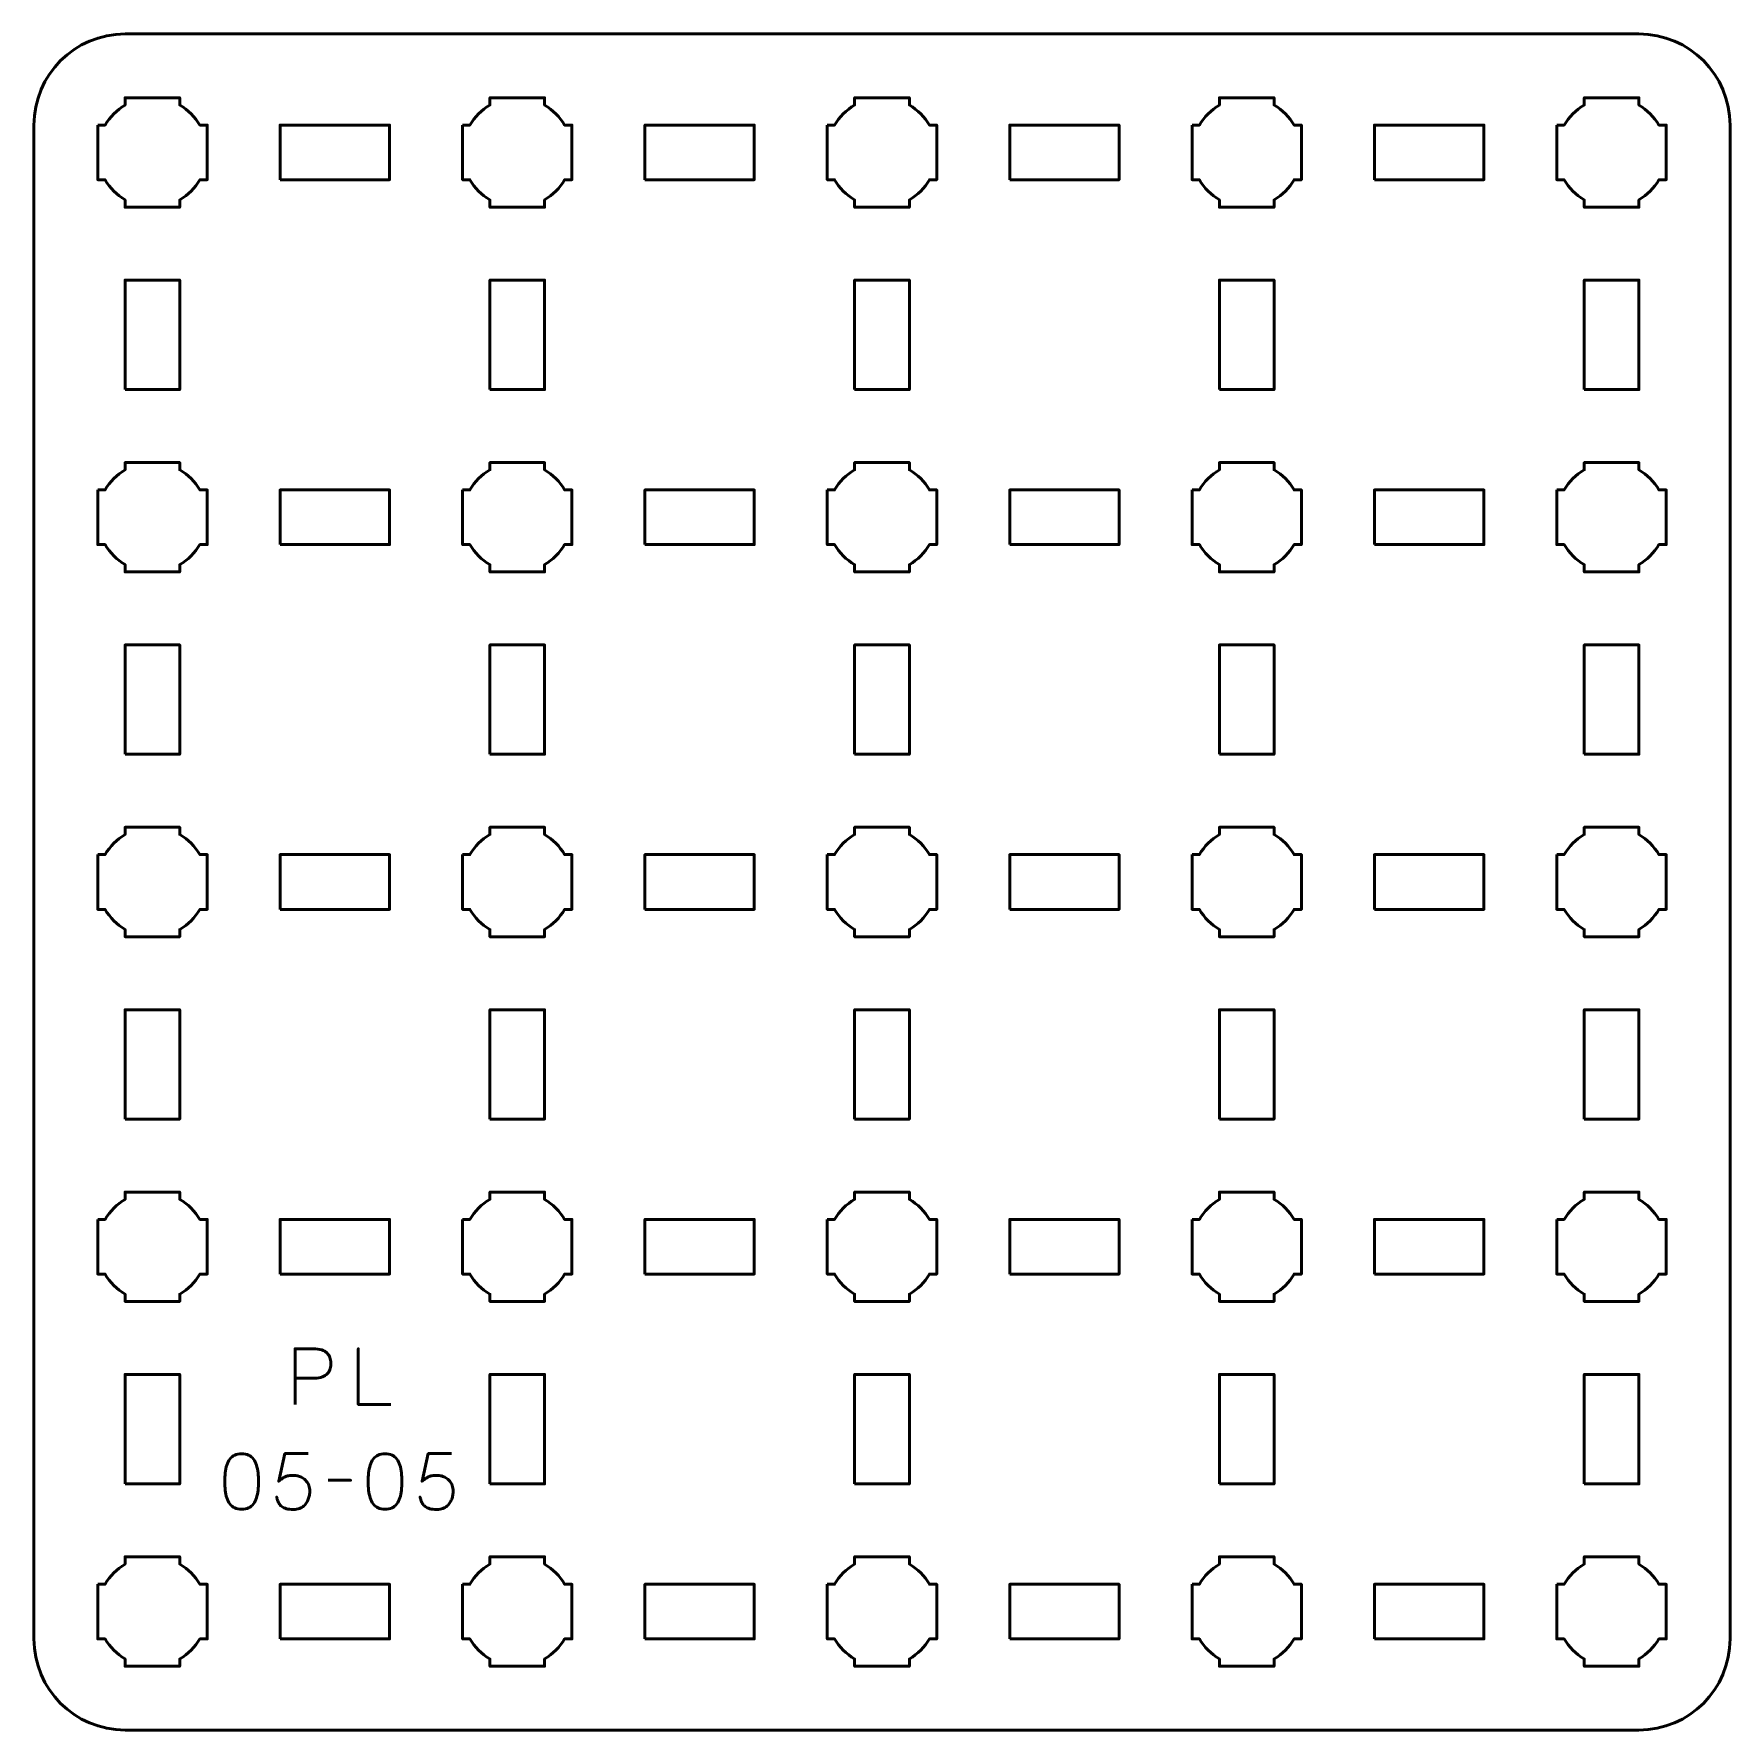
# Model space of a CAD drawing. Header units: centimetres. Extents: x -15.15 to -5.85, y -19.5 to -10.2.
import ezdxf

# ---------------------------------------------------------------- set-up
doc = ezdxf.new("R2010")
doc.units = ezdxf.units.CM
doc.header["$MEASUREMENT"] = 0
doc.layers.add('Layer 1', color=7, linetype='Continuous')

msp = doc.modelspace()

# ---------------------------------------------------------------- linework, layer by layer
at = {"layer": 'Layer 1', "color": 250, "lineweight": 53}
for points in [[(-13.8, -11), (-13.2, -11), (-13.2, -10.7), (-13.8, -10.7), (-13.8, -11)], [(-11.8, -11), (-11.2, -11), (-11.2, -10.7), (-11.8, -10.7), (-11.8, -11)], [(-9.8, -11), (-9.2, -11), (-9.2, -10.7), (-9.8, -10.7), (-9.8, -11)], [(-7.8, -11), (-7.2, -11), (-7.2, -10.7), (-7.8, -10.7), (-7.8, -11)], [(-14.65, -12.15), (-14.35, -12.15), (-14.35, -11.55), (-14.65, -11.55), (-14.65, -12.15)], [(-12.65, -12.15), (-12.35, -12.15), (-12.35, -11.55), (-12.65, -11.55), (-12.65, -12.15)], [(-10.65, -12.15), (-10.35, -12.15), (-10.35, -11.55), (-10.65, -11.55), (-10.65, -12.15)], [(-8.65, -12.15), (-8.35, -12.15), (-8.35, -11.55), (-8.65, -11.55), (-8.65, -12.15)], [(-6.65, -12.15), (-6.35, -12.15), (-6.35, -11.55), (-6.65, -11.55), (-6.65, -12.15)], [(-13.8, -13), (-13.2, -13), (-13.2, -12.7), (-13.8, -12.7), (-13.8, -13)], [(-11.8, -13), (-11.2, -13), (-11.2, -12.7), (-11.8, -12.7), (-11.8, -13)], [(-9.8, -13), (-9.2, -13), (-9.2, -12.7), (-9.8, -12.7), (-9.8, -13)], [(-7.8, -13), (-7.2, -13), (-7.2, -12.7), (-7.8, -12.7), (-7.8, -13)], [(-14.65, -14.15), (-14.35, -14.15), (-14.35, -13.55), (-14.65, -13.55), (-14.65, -14.15)], [(-12.65, -14.15), (-12.35, -14.15), (-12.35, -13.55), (-12.65, -13.55), (-12.65, -14.15)], [(-10.65, -14.15), (-10.35, -14.15), (-10.35, -13.55), (-10.65, -13.55), (-10.65, -14.15)], [(-8.65, -14.15), (-8.35, -14.15), (-8.35, -13.55), (-8.65, -13.55), (-8.65, -14.15)], [(-6.65, -14.15), (-6.35, -14.15), (-6.35, -13.55), (-6.65, -13.55), (-6.65, -14.15)], [(-13.8, -15), (-13.2, -15), (-13.2, -14.7), (-13.8, -14.7), (-13.8, -15)], [(-11.8, -15), (-11.2, -15), (-11.2, -14.7), (-11.8, -14.7), (-11.8, -15)], [(-9.8, -15), (-9.2, -15), (-9.2, -14.7), (-9.8, -14.7), (-9.8, -15)], [(-7.8, -15), (-7.2, -15), (-7.2, -14.7), (-7.8, -14.7), (-7.8, -15)], [(-14.65, -16.15), (-14.35, -16.15), (-14.35, -15.55), (-14.65, -15.55), (-14.65, -16.15)], [(-12.65, -16.15), (-12.35, -16.15), (-12.35, -15.55), (-12.65, -15.55), (-12.65, -16.15)], [(-10.65, -16.15), (-10.35, -16.15), (-10.35, -15.55), (-10.65, -15.55), (-10.65, -16.15)], [(-8.65, -16.15), (-8.35, -16.15), (-8.35, -15.55), (-8.65, -15.55), (-8.65, -16.15)], [(-6.65, -16.15), (-6.35, -16.15), (-6.35, -15.55), (-6.65, -15.55), (-6.65, -16.15)], [(-13.8, -17), (-13.2, -17), (-13.2, -16.7), (-13.8, -16.7), (-13.8, -17)], [(-11.8, -17), (-11.2, -17), (-11.2, -16.7), (-11.8, -16.7), (-11.8, -17)], [(-9.8, -17), (-9.2, -17), (-9.2, -16.7), (-9.8, -16.7), (-9.8, -17)], [(-7.8, -17), (-7.2, -17), (-7.2, -16.7), (-7.8, -16.7), (-7.8, -17)], [(-14.65, -18.15), (-14.35, -18.15), (-14.35, -17.55), (-14.65, -17.55), (-14.65, -18.15)], [(-12.65, -18.15), (-12.35, -18.15), (-12.35, -17.55), (-12.65, -17.55), (-12.65, -18.15)], [(-10.65, -18.15), (-10.35, -18.15), (-10.35, -17.55), (-10.65, -17.55), (-10.65, -18.15)], [(-8.65, -18.15), (-8.35, -18.15), (-8.35, -17.55), (-8.65, -17.55), (-8.65, -18.15)], [(-6.65, -18.15), (-6.35, -18.15), (-6.35, -17.55), (-6.65, -17.55), (-6.65, -18.15)], [(-13.8, -19), (-13.2, -19), (-13.2, -18.7), (-13.8, -18.7), (-13.8, -19)], [(-11.8, -19), (-11.2, -19), (-11.2, -18.7), (-11.8, -18.7), (-11.8, -19)], [(-9.8, -19), (-9.2, -19), (-9.2, -18.7), (-9.8, -18.7), (-9.8, -19)], [(-7.8, -19), (-7.2, -19), (-7.2, -18.7), (-7.8, -18.7), (-7.8, -19)]]:
    msp.add_lwpolyline(points, close=True, dxfattribs=at)
msp.add_open_spline([(-15.15, -19), (-15.15, -19), (-15.15, -10.7), (-15.15, -10.7), (-15.15, -10.7), (-15.15, -10.42391), (-14.92609, -10.2), (-14.65, -10.2), (-14.65, -10.2), (-14.65, -10.2), (-6.35, -10.2), (-6.35, -10.2), (-6.35, -10.2), (-6.07391, -10.2), (-5.85, -10.42391), (-5.85, -10.7), (-5.85, -10.7), (-5.85, -10.7), (-5.85, -19), (-5.85, -19), (-5.85, -19), (-5.85, -19.27609), (-6.07391, -19.5), (-6.35, -19.5), (-6.35, -19.5), (-6.35, -19.5), (-14.65, -19.5), (-14.65, -19.5), (-14.65, -19.5), (-14.92609, -19.5), (-15.15, -19.27609), (-15.15, -19)], degree=3, knots=[0, 0, 0, 0, 0.125, 0.125, 0.125, 0.125, 0.25, 0.25, 0.25, 0.25, 0.375, 0.375, 0.375, 0.375, 0.5, 0.5, 0.5, 0.5, 0.625, 0.625, 0.625, 0.625, 0.75, 0.75, 0.75, 0.75, 0.875, 0.875, 0.875, 0.875, 1, 1, 1, 1], dxfattribs=at)
at = {"layer": 'Layer 1', "lineweight": 53}
for points in [[(-14.8, -10.7), (-14.8, -10.7), (-14.75985, -10.7), (-14.75985, -10.7), (-14.75985, -10.7), (-14.7335, -10.65447), (-14.69553, -10.6165), (-14.65, -10.59015), (-14.65, -10.59015), (-14.65, -10.59015), (-14.65, -10.55), (-14.65, -10.55), (-14.65, -10.55), (-14.65, -10.55), (-14.5, -10.55), (-14.5, -10.55), (-14.5, -10.55), (-14.5, -10.55), (-14.35, -10.55), (-14.35, -10.55), (-14.35, -10.55), (-14.35, -10.55), (-14.35, -10.59015), (-14.35, -10.59015), (-14.35, -10.59015), (-14.30447, -10.6165), (-14.2665, -10.65447), (-14.24015, -10.7), (-14.24015, -10.7), (-14.24015, -10.7), (-14.2, -10.7), (-14.2, -10.7), (-14.2, -10.7), (-14.2, -10.7), (-14.2, -10.85), (-14.2, -10.85), (-14.2, -10.85), (-14.2, -10.85), (-14.2, -11), (-14.2, -11), (-14.2, -11), (-14.2, -11), (-14.24015, -11), (-14.24015, -11), (-14.24015, -11), (-14.2665, -11.04553), (-14.30447, -11.0835), (-14.35, -11.10985), (-14.35, -11.10985), (-14.35, -11.10985), (-14.35, -11.15), (-14.35, -11.15), (-14.35, -11.15), (-14.35, -11.15), (-14.5, -11.15), (-14.5, -11.15), (-14.5, -11.15), (-14.5, -11.15), (-14.65, -11.15), (-14.65, -11.15), (-14.65, -11.15), (-14.65, -11.15), (-14.65, -11.10985), (-14.65, -11.10985), (-14.65, -11.10985), (-14.69553, -11.0835), (-14.7335, -11.04553), (-14.75985, -11), (-14.75985, -11), (-14.75985, -11), (-14.8, -11), (-14.8, -11), (-14.8, -11), (-14.8, -11), (-14.8, -10.85), (-14.8, -10.85), (-14.8, -10.85), (-14.8, -10.85), (-14.8, -10.7), (-14.8, -10.7)], [(-12.8, -10.7), (-12.8, -10.7), (-12.75985, -10.7), (-12.75985, -10.7), (-12.75985, -10.7), (-12.7335, -10.65447), (-12.69553, -10.6165), (-12.65, -10.59015), (-12.65, -10.59015), (-12.65, -10.59015), (-12.65, -10.55), (-12.65, -10.55), (-12.65, -10.55), (-12.65, -10.55), (-12.5, -10.55), (-12.5, -10.55), (-12.5, -10.55), (-12.5, -10.55), (-12.35, -10.55), (-12.35, -10.55), (-12.35, -10.55), (-12.35, -10.55), (-12.35, -10.59015), (-12.35, -10.59015), (-12.35, -10.59015), (-12.30447, -10.6165), (-12.2665, -10.65447), (-12.24015, -10.7), (-12.24015, -10.7), (-12.24015, -10.7), (-12.2, -10.7), (-12.2, -10.7), (-12.2, -10.7), (-12.2, -10.7), (-12.2, -10.85), (-12.2, -10.85), (-12.2, -10.85), (-12.2, -10.85), (-12.2, -11), (-12.2, -11), (-12.2, -11), (-12.2, -11), (-12.24015, -11), (-12.24015, -11), (-12.24015, -11), (-12.2665, -11.04553), (-12.30447, -11.0835), (-12.35, -11.10985), (-12.35, -11.10985), (-12.35, -11.10985), (-12.35, -11.15), (-12.35, -11.15), (-12.35, -11.15), (-12.35, -11.15), (-12.5, -11.15), (-12.5, -11.15), (-12.5, -11.15), (-12.5, -11.15), (-12.65, -11.15), (-12.65, -11.15), (-12.65, -11.15), (-12.65, -11.15), (-12.65, -11.10985), (-12.65, -11.10985), (-12.65, -11.10985), (-12.69553, -11.0835), (-12.7335, -11.04553), (-12.75985, -11), (-12.75985, -11), (-12.75985, -11), (-12.8, -11), (-12.8, -11), (-12.8, -11), (-12.8, -11), (-12.8, -10.85), (-12.8, -10.85), (-12.8, -10.85), (-12.8, -10.85), (-12.8, -10.7), (-12.8, -10.7)], [(-10.8, -10.7), (-10.8, -10.7), (-10.75985, -10.7), (-10.75985, -10.7), (-10.75985, -10.7), (-10.7335, -10.65447), (-10.69553, -10.6165), (-10.65, -10.59015), (-10.65, -10.59015), (-10.65, -10.59015), (-10.65, -10.55), (-10.65, -10.55), (-10.65, -10.55), (-10.65, -10.55), (-10.5, -10.55), (-10.5, -10.55), (-10.5, -10.55), (-10.5, -10.55), (-10.35, -10.55), (-10.35, -10.55), (-10.35, -10.55), (-10.35, -10.55), (-10.35, -10.59015), (-10.35, -10.59015), (-10.35, -10.59015), (-10.30447, -10.6165), (-10.2665, -10.65447), (-10.24015, -10.7), (-10.24015, -10.7), (-10.24015, -10.7), (-10.2, -10.7), (-10.2, -10.7), (-10.2, -10.7), (-10.2, -10.7), (-10.2, -10.85), (-10.2, -10.85), (-10.2, -10.85), (-10.2, -10.85), (-10.2, -11), (-10.2, -11), (-10.2, -11), (-10.2, -11), (-10.24015, -11), (-10.24015, -11), (-10.24015, -11), (-10.2665, -11.04553), (-10.30447, -11.0835), (-10.35, -11.10985), (-10.35, -11.10985), (-10.35, -11.10985), (-10.35, -11.15), (-10.35, -11.15), (-10.35, -11.15), (-10.35, -11.15), (-10.5, -11.15), (-10.5, -11.15), (-10.5, -11.15), (-10.5, -11.15), (-10.65, -11.15), (-10.65, -11.15), (-10.65, -11.15), (-10.65, -11.15), (-10.65, -11.10985), (-10.65, -11.10985), (-10.65, -11.10985), (-10.69553, -11.0835), (-10.7335, -11.04553), (-10.75985, -11), (-10.75985, -11), (-10.75985, -11), (-10.8, -11), (-10.8, -11), (-10.8, -11), (-10.8, -11), (-10.8, -10.85), (-10.8, -10.85), (-10.8, -10.85), (-10.8, -10.85), (-10.8, -10.7), (-10.8, -10.7)], [(-8.8, -10.7), (-8.8, -10.7), (-8.75985, -10.7), (-8.75985, -10.7), (-8.75985, -10.7), (-8.7335, -10.65447), (-8.69553, -10.6165), (-8.65, -10.59015), (-8.65, -10.59015), (-8.65, -10.59015), (-8.65, -10.55), (-8.65, -10.55), (-8.65, -10.55), (-8.65, -10.55), (-8.5, -10.55), (-8.5, -10.55), (-8.5, -10.55), (-8.5, -10.55), (-8.35, -10.55), (-8.35, -10.55), (-8.35, -10.55), (-8.35, -10.55), (-8.35, -10.59015), (-8.35, -10.59015), (-8.35, -10.59015), (-8.30447, -10.6165), (-8.2665, -10.65447), (-8.24015, -10.7), (-8.24015, -10.7), (-8.24015, -10.7), (-8.2, -10.7), (-8.2, -10.7), (-8.2, -10.7), (-8.2, -10.7), (-8.2, -10.85), (-8.2, -10.85), (-8.2, -10.85), (-8.2, -10.85), (-8.2, -11), (-8.2, -11), (-8.2, -11), (-8.2, -11), (-8.24015, -11), (-8.24015, -11), (-8.24015, -11), (-8.2665, -11.04553), (-8.30447, -11.0835), (-8.35, -11.10985), (-8.35, -11.10985), (-8.35, -11.10985), (-8.35, -11.15), (-8.35, -11.15), (-8.35, -11.15), (-8.35, -11.15), (-8.5, -11.15), (-8.5, -11.15), (-8.5, -11.15), (-8.5, -11.15), (-8.65, -11.15), (-8.65, -11.15), (-8.65, -11.15), (-8.65, -11.15), (-8.65, -11.10985), (-8.65, -11.10985), (-8.65, -11.10985), (-8.69553, -11.0835), (-8.7335, -11.04553), (-8.75985, -11), (-8.75985, -11), (-8.75985, -11), (-8.8, -11), (-8.8, -11), (-8.8, -11), (-8.8, -11), (-8.8, -10.85), (-8.8, -10.85), (-8.8, -10.85), (-8.8, -10.85), (-8.8, -10.7), (-8.8, -10.7)], [(-6.8, -10.7), (-6.8, -10.7), (-6.75985, -10.7), (-6.75985, -10.7), (-6.75985, -10.7), (-6.7335, -10.65447), (-6.69553, -10.6165), (-6.65, -10.59015), (-6.65, -10.59015), (-6.65, -10.59015), (-6.65, -10.55), (-6.65, -10.55), (-6.65, -10.55), (-6.65, -10.55), (-6.5, -10.55), (-6.5, -10.55), (-6.5, -10.55), (-6.5, -10.55), (-6.35, -10.55), (-6.35, -10.55), (-6.35, -10.55), (-6.35, -10.55), (-6.35, -10.59015), (-6.35, -10.59015), (-6.35, -10.59015), (-6.30447, -10.6165), (-6.2665, -10.65447), (-6.24015, -10.7), (-6.24015, -10.7), (-6.24015, -10.7), (-6.2, -10.7), (-6.2, -10.7), (-6.2, -10.7), (-6.2, -10.7), (-6.2, -10.85), (-6.2, -10.85), (-6.2, -10.85), (-6.2, -10.85), (-6.2, -11), (-6.2, -11), (-6.2, -11), (-6.2, -11), (-6.24015, -11), (-6.24015, -11), (-6.24015, -11), (-6.2665, -11.04553), (-6.30447, -11.0835), (-6.35, -11.10985), (-6.35, -11.10985), (-6.35, -11.10985), (-6.35, -11.15), (-6.35, -11.15), (-6.35, -11.15), (-6.35, -11.15), (-6.5, -11.15), (-6.5, -11.15), (-6.5, -11.15), (-6.5, -11.15), (-6.65, -11.15), (-6.65, -11.15), (-6.65, -11.15), (-6.65, -11.15), (-6.65, -11.10985), (-6.65, -11.10985), (-6.65, -11.10985), (-6.69553, -11.0835), (-6.7335, -11.04553), (-6.75985, -11), (-6.75985, -11), (-6.75985, -11), (-6.8, -11), (-6.8, -11), (-6.8, -11), (-6.8, -11), (-6.8, -10.85), (-6.8, -10.85), (-6.8, -10.85), (-6.8, -10.85), (-6.8, -10.7), (-6.8, -10.7)], [(-14.8, -12.7), (-14.8, -12.7), (-14.75985, -12.7), (-14.75985, -12.7), (-14.75985, -12.7), (-14.7335, -12.65447), (-14.69553, -12.6165), (-14.65, -12.59015), (-14.65, -12.59015), (-14.65, -12.59015), (-14.65, -12.55), (-14.65, -12.55), (-14.65, -12.55), (-14.65, -12.55), (-14.5, -12.55), (-14.5, -12.55), (-14.5, -12.55), (-14.5, -12.55), (-14.35, -12.55), (-14.35, -12.55), (-14.35, -12.55), (-14.35, -12.55), (-14.35, -12.59015), (-14.35, -12.59015), (-14.35, -12.59015), (-14.30447, -12.6165), (-14.2665, -12.65447), (-14.24015, -12.7), (-14.24015, -12.7), (-14.24015, -12.7), (-14.2, -12.7), (-14.2, -12.7), (-14.2, -12.7), (-14.2, -12.7), (-14.2, -12.85), (-14.2, -12.85), (-14.2, -12.85), (-14.2, -12.85), (-14.2, -13), (-14.2, -13), (-14.2, -13), (-14.2, -13), (-14.24015, -13), (-14.24015, -13), (-14.24015, -13), (-14.2665, -13.04553), (-14.30447, -13.0835), (-14.35, -13.10985), (-14.35, -13.10985), (-14.35, -13.10985), (-14.35, -13.15), (-14.35, -13.15), (-14.35, -13.15), (-14.35, -13.15), (-14.5, -13.15), (-14.5, -13.15), (-14.5, -13.15), (-14.5, -13.15), (-14.65, -13.15), (-14.65, -13.15), (-14.65, -13.15), (-14.65, -13.15), (-14.65, -13.10985), (-14.65, -13.10985), (-14.65, -13.10985), (-14.69553, -13.0835), (-14.7335, -13.04553), (-14.75985, -13), (-14.75985, -13), (-14.75985, -13), (-14.8, -13), (-14.8, -13), (-14.8, -13), (-14.8, -13), (-14.8, -12.85), (-14.8, -12.85), (-14.8, -12.85), (-14.8, -12.85), (-14.8, -12.7), (-14.8, -12.7)], [(-12.8, -12.7), (-12.8, -12.7), (-12.75985, -12.7), (-12.75985, -12.7), (-12.75985, -12.7), (-12.7335, -12.65447), (-12.69553, -12.6165), (-12.65, -12.59015), (-12.65, -12.59015), (-12.65, -12.59015), (-12.65, -12.55), (-12.65, -12.55), (-12.65, -12.55), (-12.65, -12.55), (-12.5, -12.55), (-12.5, -12.55), (-12.5, -12.55), (-12.5, -12.55), (-12.35, -12.55), (-12.35, -12.55), (-12.35, -12.55), (-12.35, -12.55), (-12.35, -12.59015), (-12.35, -12.59015), (-12.35, -12.59015), (-12.30447, -12.6165), (-12.2665, -12.65447), (-12.24015, -12.7), (-12.24015, -12.7), (-12.24015, -12.7), (-12.2, -12.7), (-12.2, -12.7), (-12.2, -12.7), (-12.2, -12.7), (-12.2, -12.85), (-12.2, -12.85), (-12.2, -12.85), (-12.2, -12.85), (-12.2, -13), (-12.2, -13), (-12.2, -13), (-12.2, -13), (-12.24015, -13), (-12.24015, -13), (-12.24015, -13), (-12.2665, -13.04553), (-12.30447, -13.0835), (-12.35, -13.10985), (-12.35, -13.10985), (-12.35, -13.10985), (-12.35, -13.15), (-12.35, -13.15), (-12.35, -13.15), (-12.35, -13.15), (-12.5, -13.15), (-12.5, -13.15), (-12.5, -13.15), (-12.5, -13.15), (-12.65, -13.15), (-12.65, -13.15), (-12.65, -13.15), (-12.65, -13.15), (-12.65, -13.10985), (-12.65, -13.10985), (-12.65, -13.10985), (-12.69553, -13.0835), (-12.7335, -13.04553), (-12.75985, -13), (-12.75985, -13), (-12.75985, -13), (-12.8, -13), (-12.8, -13), (-12.8, -13), (-12.8, -13), (-12.8, -12.85), (-12.8, -12.85), (-12.8, -12.85), (-12.8, -12.85), (-12.8, -12.7), (-12.8, -12.7)], [(-10.8, -12.7), (-10.8, -12.7), (-10.75985, -12.7), (-10.75985, -12.7), (-10.75985, -12.7), (-10.7335, -12.65447), (-10.69553, -12.6165), (-10.65, -12.59015), (-10.65, -12.59015), (-10.65, -12.59015), (-10.65, -12.55), (-10.65, -12.55), (-10.65, -12.55), (-10.65, -12.55), (-10.5, -12.55), (-10.5, -12.55), (-10.5, -12.55), (-10.5, -12.55), (-10.35, -12.55), (-10.35, -12.55), (-10.35, -12.55), (-10.35, -12.55), (-10.35, -12.59015), (-10.35, -12.59015), (-10.35, -12.59015), (-10.30447, -12.6165), (-10.2665, -12.65447), (-10.24015, -12.7), (-10.24015, -12.7), (-10.24015, -12.7), (-10.2, -12.7), (-10.2, -12.7), (-10.2, -12.7), (-10.2, -12.7), (-10.2, -12.85), (-10.2, -12.85), (-10.2, -12.85), (-10.2, -12.85), (-10.2, -13), (-10.2, -13), (-10.2, -13), (-10.2, -13), (-10.24015, -13), (-10.24015, -13), (-10.24015, -13), (-10.2665, -13.04553), (-10.30447, -13.0835), (-10.35, -13.10985), (-10.35, -13.10985), (-10.35, -13.10985), (-10.35, -13.15), (-10.35, -13.15), (-10.35, -13.15), (-10.35, -13.15), (-10.5, -13.15), (-10.5, -13.15), (-10.5, -13.15), (-10.5, -13.15), (-10.65, -13.15), (-10.65, -13.15), (-10.65, -13.15), (-10.65, -13.15), (-10.65, -13.10985), (-10.65, -13.10985), (-10.65, -13.10985), (-10.69553, -13.0835), (-10.7335, -13.04553), (-10.75985, -13), (-10.75985, -13), (-10.75985, -13), (-10.8, -13), (-10.8, -13), (-10.8, -13), (-10.8, -13), (-10.8, -12.85), (-10.8, -12.85), (-10.8, -12.85), (-10.8, -12.85), (-10.8, -12.7), (-10.8, -12.7)], [(-8.8, -12.7), (-8.8, -12.7), (-8.75985, -12.7), (-8.75985, -12.7), (-8.75985, -12.7), (-8.7335, -12.65447), (-8.69553, -12.6165), (-8.65, -12.59015), (-8.65, -12.59015), (-8.65, -12.59015), (-8.65, -12.55), (-8.65, -12.55), (-8.65, -12.55), (-8.65, -12.55), (-8.5, -12.55), (-8.5, -12.55), (-8.5, -12.55), (-8.5, -12.55), (-8.35, -12.55), (-8.35, -12.55), (-8.35, -12.55), (-8.35, -12.55), (-8.35, -12.59015), (-8.35, -12.59015), (-8.35, -12.59015), (-8.30447, -12.6165), (-8.2665, -12.65447), (-8.24015, -12.7), (-8.24015, -12.7), (-8.24015, -12.7), (-8.2, -12.7), (-8.2, -12.7), (-8.2, -12.7), (-8.2, -12.7), (-8.2, -12.85), (-8.2, -12.85), (-8.2, -12.85), (-8.2, -12.85), (-8.2, -13), (-8.2, -13), (-8.2, -13), (-8.2, -13), (-8.24015, -13), (-8.24015, -13), (-8.24015, -13), (-8.2665, -13.04553), (-8.30447, -13.0835), (-8.35, -13.10985), (-8.35, -13.10985), (-8.35, -13.10985), (-8.35, -13.15), (-8.35, -13.15), (-8.35, -13.15), (-8.35, -13.15), (-8.5, -13.15), (-8.5, -13.15), (-8.5, -13.15), (-8.5, -13.15), (-8.65, -13.15), (-8.65, -13.15), (-8.65, -13.15), (-8.65, -13.15), (-8.65, -13.10985), (-8.65, -13.10985), (-8.65, -13.10985), (-8.69553, -13.0835), (-8.7335, -13.04553), (-8.75985, -13), (-8.75985, -13), (-8.75985, -13), (-8.8, -13), (-8.8, -13), (-8.8, -13), (-8.8, -13), (-8.8, -12.85), (-8.8, -12.85), (-8.8, -12.85), (-8.8, -12.85), (-8.8, -12.7), (-8.8, -12.7)], [(-6.8, -12.7), (-6.8, -12.7), (-6.75985, -12.7), (-6.75985, -12.7), (-6.75985, -12.7), (-6.7335, -12.65447), (-6.69553, -12.6165), (-6.65, -12.59015), (-6.65, -12.59015), (-6.65, -12.59015), (-6.65, -12.55), (-6.65, -12.55), (-6.65, -12.55), (-6.65, -12.55), (-6.5, -12.55), (-6.5, -12.55), (-6.5, -12.55), (-6.5, -12.55), (-6.35, -12.55), (-6.35, -12.55), (-6.35, -12.55), (-6.35, -12.55), (-6.35, -12.59015), (-6.35, -12.59015), (-6.35, -12.59015), (-6.30447, -12.6165), (-6.2665, -12.65447), (-6.24015, -12.7), (-6.24015, -12.7), (-6.24015, -12.7), (-6.2, -12.7), (-6.2, -12.7), (-6.2, -12.7), (-6.2, -12.7), (-6.2, -12.85), (-6.2, -12.85), (-6.2, -12.85), (-6.2, -12.85), (-6.2, -13), (-6.2, -13), (-6.2, -13), (-6.2, -13), (-6.24015, -13), (-6.24015, -13), (-6.24015, -13), (-6.2665, -13.04553), (-6.30447, -13.0835), (-6.35, -13.10985), (-6.35, -13.10985), (-6.35, -13.10985), (-6.35, -13.15), (-6.35, -13.15), (-6.35, -13.15), (-6.35, -13.15), (-6.5, -13.15), (-6.5, -13.15), (-6.5, -13.15), (-6.5, -13.15), (-6.65, -13.15), (-6.65, -13.15), (-6.65, -13.15), (-6.65, -13.15), (-6.65, -13.10985), (-6.65, -13.10985), (-6.65, -13.10985), (-6.69553, -13.0835), (-6.7335, -13.04553), (-6.75985, -13), (-6.75985, -13), (-6.75985, -13), (-6.8, -13), (-6.8, -13), (-6.8, -13), (-6.8, -13), (-6.8, -12.85), (-6.8, -12.85), (-6.8, -12.85), (-6.8, -12.85), (-6.8, -12.7), (-6.8, -12.7)], [(-14.8, -14.7), (-14.8, -14.7), (-14.75985, -14.7), (-14.75985, -14.7), (-14.75985, -14.7), (-14.7335, -14.65447), (-14.69553, -14.6165), (-14.65, -14.59015), (-14.65, -14.59015), (-14.65, -14.59015), (-14.65, -14.55), (-14.65, -14.55), (-14.65, -14.55), (-14.65, -14.55), (-14.5, -14.55), (-14.5, -14.55), (-14.5, -14.55), (-14.5, -14.55), (-14.35, -14.55), (-14.35, -14.55), (-14.35, -14.55), (-14.35, -14.55), (-14.35, -14.59015), (-14.35, -14.59015), (-14.35, -14.59015), (-14.30447, -14.6165), (-14.2665, -14.65447), (-14.24015, -14.7), (-14.24015, -14.7), (-14.24015, -14.7), (-14.2, -14.7), (-14.2, -14.7), (-14.2, -14.7), (-14.2, -14.7), (-14.2, -14.85), (-14.2, -14.85), (-14.2, -14.85), (-14.2, -14.85), (-14.2, -15), (-14.2, -15), (-14.2, -15), (-14.2, -15), (-14.24015, -15), (-14.24015, -15), (-14.24015, -15), (-14.2665, -15.04553), (-14.30447, -15.0835), (-14.35, -15.10985), (-14.35, -15.10985), (-14.35, -15.10985), (-14.35, -15.15), (-14.35, -15.15), (-14.35, -15.15), (-14.35, -15.15), (-14.5, -15.15), (-14.5, -15.15), (-14.5, -15.15), (-14.5, -15.15), (-14.65, -15.15), (-14.65, -15.15), (-14.65, -15.15), (-14.65, -15.15), (-14.65, -15.10985), (-14.65, -15.10985), (-14.65, -15.10985), (-14.69553, -15.0835), (-14.7335, -15.04553), (-14.75985, -15), (-14.75985, -15), (-14.75985, -15), (-14.8, -15), (-14.8, -15), (-14.8, -15), (-14.8, -15), (-14.8, -14.85), (-14.8, -14.85), (-14.8, -14.85), (-14.8, -14.85), (-14.8, -14.7), (-14.8, -14.7)], [(-12.8, -14.7), (-12.8, -14.7), (-12.75985, -14.7), (-12.75985, -14.7), (-12.75985, -14.7), (-12.7335, -14.65447), (-12.69553, -14.6165), (-12.65, -14.59015), (-12.65, -14.59015), (-12.65, -14.59015), (-12.65, -14.55), (-12.65, -14.55), (-12.65, -14.55), (-12.65, -14.55), (-12.5, -14.55), (-12.5, -14.55), (-12.5, -14.55), (-12.5, -14.55), (-12.35, -14.55), (-12.35, -14.55), (-12.35, -14.55), (-12.35, -14.55), (-12.35, -14.59015), (-12.35, -14.59015), (-12.35, -14.59015), (-12.30447, -14.6165), (-12.2665, -14.65447), (-12.24015, -14.7), (-12.24015, -14.7), (-12.24015, -14.7), (-12.2, -14.7), (-12.2, -14.7), (-12.2, -14.7), (-12.2, -14.7), (-12.2, -14.85), (-12.2, -14.85), (-12.2, -14.85), (-12.2, -14.85), (-12.2, -15), (-12.2, -15), (-12.2, -15), (-12.2, -15), (-12.24015, -15), (-12.24015, -15), (-12.24015, -15), (-12.2665, -15.04553), (-12.30447, -15.0835), (-12.35, -15.10985), (-12.35, -15.10985), (-12.35, -15.10985), (-12.35, -15.15), (-12.35, -15.15), (-12.35, -15.15), (-12.35, -15.15), (-12.5, -15.15), (-12.5, -15.15), (-12.5, -15.15), (-12.5, -15.15), (-12.65, -15.15), (-12.65, -15.15), (-12.65, -15.15), (-12.65, -15.15), (-12.65, -15.10985), (-12.65, -15.10985), (-12.65, -15.10985), (-12.69553, -15.0835), (-12.7335, -15.04553), (-12.75985, -15), (-12.75985, -15), (-12.75985, -15), (-12.8, -15), (-12.8, -15), (-12.8, -15), (-12.8, -15), (-12.8, -14.85), (-12.8, -14.85), (-12.8, -14.85), (-12.8, -14.85), (-12.8, -14.7), (-12.8, -14.7)], [(-10.8, -14.7), (-10.8, -14.7), (-10.75985, -14.7), (-10.75985, -14.7), (-10.75985, -14.7), (-10.7335, -14.65447), (-10.69553, -14.6165), (-10.65, -14.59015), (-10.65, -14.59015), (-10.65, -14.59015), (-10.65, -14.55), (-10.65, -14.55), (-10.65, -14.55), (-10.65, -14.55), (-10.5, -14.55), (-10.5, -14.55), (-10.5, -14.55), (-10.5, -14.55), (-10.35, -14.55), (-10.35, -14.55), (-10.35, -14.55), (-10.35, -14.55), (-10.35, -14.59015), (-10.35, -14.59015), (-10.35, -14.59015), (-10.30447, -14.6165), (-10.2665, -14.65447), (-10.24015, -14.7), (-10.24015, -14.7), (-10.24015, -14.7), (-10.2, -14.7), (-10.2, -14.7), (-10.2, -14.7), (-10.2, -14.7), (-10.2, -14.85), (-10.2, -14.85), (-10.2, -14.85), (-10.2, -14.85), (-10.2, -15), (-10.2, -15), (-10.2, -15), (-10.2, -15), (-10.24015, -15), (-10.24015, -15), (-10.24015, -15), (-10.2665, -15.04553), (-10.30447, -15.0835), (-10.35, -15.10985), (-10.35, -15.10985), (-10.35, -15.10985), (-10.35, -15.15), (-10.35, -15.15), (-10.35, -15.15), (-10.35, -15.15), (-10.5, -15.15), (-10.5, -15.15), (-10.5, -15.15), (-10.5, -15.15), (-10.65, -15.15), (-10.65, -15.15), (-10.65, -15.15), (-10.65, -15.15), (-10.65, -15.10985), (-10.65, -15.10985), (-10.65, -15.10985), (-10.69553, -15.0835), (-10.7335, -15.04553), (-10.75985, -15), (-10.75985, -15), (-10.75985, -15), (-10.8, -15), (-10.8, -15), (-10.8, -15), (-10.8, -15), (-10.8, -14.85), (-10.8, -14.85), (-10.8, -14.85), (-10.8, -14.85), (-10.8, -14.7), (-10.8, -14.7)], [(-8.8, -14.7), (-8.8, -14.7), (-8.75985, -14.7), (-8.75985, -14.7), (-8.75985, -14.7), (-8.7335, -14.65447), (-8.69553, -14.6165), (-8.65, -14.59015), (-8.65, -14.59015), (-8.65, -14.59015), (-8.65, -14.55), (-8.65, -14.55), (-8.65, -14.55), (-8.65, -14.55), (-8.5, -14.55), (-8.5, -14.55), (-8.5, -14.55), (-8.5, -14.55), (-8.35, -14.55), (-8.35, -14.55), (-8.35, -14.55), (-8.35, -14.55), (-8.35, -14.59015), (-8.35, -14.59015), (-8.35, -14.59015), (-8.30447, -14.6165), (-8.2665, -14.65447), (-8.24015, -14.7), (-8.24015, -14.7), (-8.24015, -14.7), (-8.2, -14.7), (-8.2, -14.7), (-8.2, -14.7), (-8.2, -14.7), (-8.2, -14.85), (-8.2, -14.85), (-8.2, -14.85), (-8.2, -14.85), (-8.2, -15), (-8.2, -15), (-8.2, -15), (-8.2, -15), (-8.24015, -15), (-8.24015, -15), (-8.24015, -15), (-8.2665, -15.04553), (-8.30447, -15.0835), (-8.35, -15.10985), (-8.35, -15.10985), (-8.35, -15.10985), (-8.35, -15.15), (-8.35, -15.15), (-8.35, -15.15), (-8.35, -15.15), (-8.5, -15.15), (-8.5, -15.15), (-8.5, -15.15), (-8.5, -15.15), (-8.65, -15.15), (-8.65, -15.15), (-8.65, -15.15), (-8.65, -15.15), (-8.65, -15.10985), (-8.65, -15.10985), (-8.65, -15.10985), (-8.69553, -15.0835), (-8.7335, -15.04553), (-8.75985, -15), (-8.75985, -15), (-8.75985, -15), (-8.8, -15), (-8.8, -15), (-8.8, -15), (-8.8, -15), (-8.8, -14.85), (-8.8, -14.85), (-8.8, -14.85), (-8.8, -14.85), (-8.8, -14.7), (-8.8, -14.7)], [(-6.8, -14.7), (-6.8, -14.7), (-6.75985, -14.7), (-6.75985, -14.7), (-6.75985, -14.7), (-6.7335, -14.65447), (-6.69553, -14.6165), (-6.65, -14.59015), (-6.65, -14.59015), (-6.65, -14.59015), (-6.65, -14.55), (-6.65, -14.55), (-6.65, -14.55), (-6.65, -14.55), (-6.5, -14.55), (-6.5, -14.55), (-6.5, -14.55), (-6.5, -14.55), (-6.35, -14.55), (-6.35, -14.55), (-6.35, -14.55), (-6.35, -14.55), (-6.35, -14.59015), (-6.35, -14.59015), (-6.35, -14.59015), (-6.30447, -14.6165), (-6.2665, -14.65447), (-6.24015, -14.7), (-6.24015, -14.7), (-6.24015, -14.7), (-6.2, -14.7), (-6.2, -14.7), (-6.2, -14.7), (-6.2, -14.7), (-6.2, -14.85), (-6.2, -14.85), (-6.2, -14.85), (-6.2, -14.85), (-6.2, -15), (-6.2, -15), (-6.2, -15), (-6.2, -15), (-6.24015, -15), (-6.24015, -15), (-6.24015, -15), (-6.2665, -15.04553), (-6.30447, -15.0835), (-6.35, -15.10985), (-6.35, -15.10985), (-6.35, -15.10985), (-6.35, -15.15), (-6.35, -15.15), (-6.35, -15.15), (-6.35, -15.15), (-6.5, -15.15), (-6.5, -15.15), (-6.5, -15.15), (-6.5, -15.15), (-6.65, -15.15), (-6.65, -15.15), (-6.65, -15.15), (-6.65, -15.15), (-6.65, -15.10985), (-6.65, -15.10985), (-6.65, -15.10985), (-6.69553, -15.0835), (-6.7335, -15.04553), (-6.75985, -15), (-6.75985, -15), (-6.75985, -15), (-6.8, -15), (-6.8, -15), (-6.8, -15), (-6.8, -15), (-6.8, -14.85), (-6.8, -14.85), (-6.8, -14.85), (-6.8, -14.85), (-6.8, -14.7), (-6.8, -14.7)], [(-14.8, -16.7), (-14.8, -16.7), (-14.75985, -16.7), (-14.75985, -16.7), (-14.75985, -16.7), (-14.7335, -16.65447), (-14.69553, -16.6165), (-14.65, -16.59015), (-14.65, -16.59015), (-14.65, -16.59015), (-14.65, -16.55), (-14.65, -16.55), (-14.65, -16.55), (-14.65, -16.55), (-14.5, -16.55), (-14.5, -16.55), (-14.5, -16.55), (-14.5, -16.55), (-14.35, -16.55), (-14.35, -16.55), (-14.35, -16.55), (-14.35, -16.55), (-14.35, -16.59015), (-14.35, -16.59015), (-14.35, -16.59015), (-14.30447, -16.6165), (-14.2665, -16.65447), (-14.24015, -16.7), (-14.24015, -16.7), (-14.24015, -16.7), (-14.2, -16.7), (-14.2, -16.7), (-14.2, -16.7), (-14.2, -16.7), (-14.2, -16.85), (-14.2, -16.85), (-14.2, -16.85), (-14.2, -16.85), (-14.2, -17), (-14.2, -17), (-14.2, -17), (-14.2, -17), (-14.24015, -17), (-14.24015, -17), (-14.24015, -17), (-14.2665, -17.04553), (-14.30447, -17.0835), (-14.35, -17.10985), (-14.35, -17.10985), (-14.35, -17.10985), (-14.35, -17.15), (-14.35, -17.15), (-14.35, -17.15), (-14.35, -17.15), (-14.5, -17.15), (-14.5, -17.15), (-14.5, -17.15), (-14.5, -17.15), (-14.65, -17.15), (-14.65, -17.15), (-14.65, -17.15), (-14.65, -17.15), (-14.65, -17.10985), (-14.65, -17.10985), (-14.65, -17.10985), (-14.69553, -17.0835), (-14.7335, -17.04553), (-14.75985, -17), (-14.75985, -17), (-14.75985, -17), (-14.8, -17), (-14.8, -17), (-14.8, -17), (-14.8, -17), (-14.8, -16.85), (-14.8, -16.85), (-14.8, -16.85), (-14.8, -16.85), (-14.8, -16.7), (-14.8, -16.7)], [(-12.8, -16.7), (-12.8, -16.7), (-12.75985, -16.7), (-12.75985, -16.7), (-12.75985, -16.7), (-12.7335, -16.65447), (-12.69553, -16.6165), (-12.65, -16.59015), (-12.65, -16.59015), (-12.65, -16.59015), (-12.65, -16.55), (-12.65, -16.55), (-12.65, -16.55), (-12.65, -16.55), (-12.5, -16.55), (-12.5, -16.55), (-12.5, -16.55), (-12.5, -16.55), (-12.35, -16.55), (-12.35, -16.55), (-12.35, -16.55), (-12.35, -16.55), (-12.35, -16.59015), (-12.35, -16.59015), (-12.35, -16.59015), (-12.30447, -16.6165), (-12.2665, -16.65447), (-12.24015, -16.7), (-12.24015, -16.7), (-12.24015, -16.7), (-12.2, -16.7), (-12.2, -16.7), (-12.2, -16.7), (-12.2, -16.7), (-12.2, -16.85), (-12.2, -16.85), (-12.2, -16.85), (-12.2, -16.85), (-12.2, -17), (-12.2, -17), (-12.2, -17), (-12.2, -17), (-12.24015, -17), (-12.24015, -17), (-12.24015, -17), (-12.2665, -17.04553), (-12.30447, -17.0835), (-12.35, -17.10985), (-12.35, -17.10985), (-12.35, -17.10985), (-12.35, -17.15), (-12.35, -17.15), (-12.35, -17.15), (-12.35, -17.15), (-12.5, -17.15), (-12.5, -17.15), (-12.5, -17.15), (-12.5, -17.15), (-12.65, -17.15), (-12.65, -17.15), (-12.65, -17.15), (-12.65, -17.15), (-12.65, -17.10985), (-12.65, -17.10985), (-12.65, -17.10985), (-12.69553, -17.0835), (-12.7335, -17.04553), (-12.75985, -17), (-12.75985, -17), (-12.75985, -17), (-12.8, -17), (-12.8, -17), (-12.8, -17), (-12.8, -17), (-12.8, -16.85), (-12.8, -16.85), (-12.8, -16.85), (-12.8, -16.85), (-12.8, -16.7), (-12.8, -16.7)], [(-10.8, -16.7), (-10.8, -16.7), (-10.75985, -16.7), (-10.75985, -16.7), (-10.75985, -16.7), (-10.7335, -16.65447), (-10.69553, -16.6165), (-10.65, -16.59015), (-10.65, -16.59015), (-10.65, -16.59015), (-10.65, -16.55), (-10.65, -16.55), (-10.65, -16.55), (-10.65, -16.55), (-10.5, -16.55), (-10.5, -16.55), (-10.5, -16.55), (-10.5, -16.55), (-10.35, -16.55), (-10.35, -16.55), (-10.35, -16.55), (-10.35, -16.55), (-10.35, -16.59015), (-10.35, -16.59015), (-10.35, -16.59015), (-10.30447, -16.6165), (-10.2665, -16.65447), (-10.24015, -16.7), (-10.24015, -16.7), (-10.24015, -16.7), (-10.2, -16.7), (-10.2, -16.7), (-10.2, -16.7), (-10.2, -16.7), (-10.2, -16.85), (-10.2, -16.85), (-10.2, -16.85), (-10.2, -16.85), (-10.2, -17), (-10.2, -17), (-10.2, -17), (-10.2, -17), (-10.24015, -17), (-10.24015, -17), (-10.24015, -17), (-10.2665, -17.04553), (-10.30447, -17.0835), (-10.35, -17.10985), (-10.35, -17.10985), (-10.35, -17.10985), (-10.35, -17.15), (-10.35, -17.15), (-10.35, -17.15), (-10.35, -17.15), (-10.5, -17.15), (-10.5, -17.15), (-10.5, -17.15), (-10.5, -17.15), (-10.65, -17.15), (-10.65, -17.15), (-10.65, -17.15), (-10.65, -17.15), (-10.65, -17.10985), (-10.65, -17.10985), (-10.65, -17.10985), (-10.69553, -17.0835), (-10.7335, -17.04553), (-10.75985, -17), (-10.75985, -17), (-10.75985, -17), (-10.8, -17), (-10.8, -17), (-10.8, -17), (-10.8, -17), (-10.8, -16.85), (-10.8, -16.85), (-10.8, -16.85), (-10.8, -16.85), (-10.8, -16.7), (-10.8, -16.7)], [(-8.8, -16.7), (-8.8, -16.7), (-8.75985, -16.7), (-8.75985, -16.7), (-8.75985, -16.7), (-8.7335, -16.65447), (-8.69553, -16.6165), (-8.65, -16.59015), (-8.65, -16.59015), (-8.65, -16.59015), (-8.65, -16.55), (-8.65, -16.55), (-8.65, -16.55), (-8.65, -16.55), (-8.5, -16.55), (-8.5, -16.55), (-8.5, -16.55), (-8.5, -16.55), (-8.35, -16.55), (-8.35, -16.55), (-8.35, -16.55), (-8.35, -16.55), (-8.35, -16.59015), (-8.35, -16.59015), (-8.35, -16.59015), (-8.30447, -16.6165), (-8.2665, -16.65447), (-8.24015, -16.7), (-8.24015, -16.7), (-8.24015, -16.7), (-8.2, -16.7), (-8.2, -16.7), (-8.2, -16.7), (-8.2, -16.7), (-8.2, -16.85), (-8.2, -16.85), (-8.2, -16.85), (-8.2, -16.85), (-8.2, -17), (-8.2, -17), (-8.2, -17), (-8.2, -17), (-8.24015, -17), (-8.24015, -17), (-8.24015, -17), (-8.2665, -17.04553), (-8.30447, -17.0835), (-8.35, -17.10985), (-8.35, -17.10985), (-8.35, -17.10985), (-8.35, -17.15), (-8.35, -17.15), (-8.35, -17.15), (-8.35, -17.15), (-8.5, -17.15), (-8.5, -17.15), (-8.5, -17.15), (-8.5, -17.15), (-8.65, -17.15), (-8.65, -17.15), (-8.65, -17.15), (-8.65, -17.15), (-8.65, -17.10985), (-8.65, -17.10985), (-8.65, -17.10985), (-8.69553, -17.0835), (-8.7335, -17.04553), (-8.75985, -17), (-8.75985, -17), (-8.75985, -17), (-8.8, -17), (-8.8, -17), (-8.8, -17), (-8.8, -17), (-8.8, -16.85), (-8.8, -16.85), (-8.8, -16.85), (-8.8, -16.85), (-8.8, -16.7), (-8.8, -16.7)], [(-6.8, -16.7), (-6.8, -16.7), (-6.75985, -16.7), (-6.75985, -16.7), (-6.75985, -16.7), (-6.7335, -16.65447), (-6.69553, -16.6165), (-6.65, -16.59015), (-6.65, -16.59015), (-6.65, -16.59015), (-6.65, -16.55), (-6.65, -16.55), (-6.65, -16.55), (-6.65, -16.55), (-6.5, -16.55), (-6.5, -16.55), (-6.5, -16.55), (-6.5, -16.55), (-6.35, -16.55), (-6.35, -16.55), (-6.35, -16.55), (-6.35, -16.55), (-6.35, -16.59015), (-6.35, -16.59015), (-6.35, -16.59015), (-6.30447, -16.6165), (-6.2665, -16.65447), (-6.24015, -16.7), (-6.24015, -16.7), (-6.24015, -16.7), (-6.2, -16.7), (-6.2, -16.7), (-6.2, -16.7), (-6.2, -16.7), (-6.2, -16.85), (-6.2, -16.85), (-6.2, -16.85), (-6.2, -16.85), (-6.2, -17), (-6.2, -17), (-6.2, -17), (-6.2, -17), (-6.24015, -17), (-6.24015, -17), (-6.24015, -17), (-6.2665, -17.04553), (-6.30447, -17.0835), (-6.35, -17.10985), (-6.35, -17.10985), (-6.35, -17.10985), (-6.35, -17.15), (-6.35, -17.15), (-6.35, -17.15), (-6.35, -17.15), (-6.5, -17.15), (-6.5, -17.15), (-6.5, -17.15), (-6.5, -17.15), (-6.65, -17.15), (-6.65, -17.15), (-6.65, -17.15), (-6.65, -17.15), (-6.65, -17.10985), (-6.65, -17.10985), (-6.65, -17.10985), (-6.69553, -17.0835), (-6.7335, -17.04553), (-6.75985, -17), (-6.75985, -17), (-6.75985, -17), (-6.8, -17), (-6.8, -17), (-6.8, -17), (-6.8, -17), (-6.8, -16.85), (-6.8, -16.85), (-6.8, -16.85), (-6.8, -16.85), (-6.8, -16.7), (-6.8, -16.7)], [(-14.8, -18.7), (-14.8, -18.7), (-14.75985, -18.7), (-14.75985, -18.7), (-14.75985, -18.7), (-14.7335, -18.65447), (-14.69553, -18.6165), (-14.65, -18.59015), (-14.65, -18.59015), (-14.65, -18.59015), (-14.65, -18.55), (-14.65, -18.55), (-14.65, -18.55), (-14.65, -18.55), (-14.5, -18.55), (-14.5, -18.55), (-14.5, -18.55), (-14.5, -18.55), (-14.35, -18.55), (-14.35, -18.55), (-14.35, -18.55), (-14.35, -18.55), (-14.35, -18.59015), (-14.35, -18.59015), (-14.35, -18.59015), (-14.30447, -18.6165), (-14.2665, -18.65447), (-14.24015, -18.7), (-14.24015, -18.7), (-14.24015, -18.7), (-14.2, -18.7), (-14.2, -18.7), (-14.2, -18.7), (-14.2, -18.7), (-14.2, -18.85), (-14.2, -18.85), (-14.2, -18.85), (-14.2, -18.85), (-14.2, -19), (-14.2, -19), (-14.2, -19), (-14.2, -19), (-14.24015, -19), (-14.24015, -19), (-14.24015, -19), (-14.2665, -19.04553), (-14.30447, -19.0835), (-14.35, -19.10985), (-14.35, -19.10985), (-14.35, -19.10985), (-14.35, -19.15), (-14.35, -19.15), (-14.35, -19.15), (-14.35, -19.15), (-14.5, -19.15), (-14.5, -19.15), (-14.5, -19.15), (-14.5, -19.15), (-14.65, -19.15), (-14.65, -19.15), (-14.65, -19.15), (-14.65, -19.15), (-14.65, -19.10985), (-14.65, -19.10985), (-14.65, -19.10985), (-14.69553, -19.0835), (-14.7335, -19.04553), (-14.75985, -19), (-14.75985, -19), (-14.75985, -19), (-14.8, -19), (-14.8, -19), (-14.8, -19), (-14.8, -19), (-14.8, -18.85), (-14.8, -18.85), (-14.8, -18.85), (-14.8, -18.85), (-14.8, -18.7), (-14.8, -18.7)], [(-12.8, -18.7), (-12.8, -18.7), (-12.75985, -18.7), (-12.75985, -18.7), (-12.75985, -18.7), (-12.7335, -18.65447), (-12.69553, -18.6165), (-12.65, -18.59015), (-12.65, -18.59015), (-12.65, -18.59015), (-12.65, -18.55), (-12.65, -18.55), (-12.65, -18.55), (-12.65, -18.55), (-12.5, -18.55), (-12.5, -18.55), (-12.5, -18.55), (-12.5, -18.55), (-12.35, -18.55), (-12.35, -18.55), (-12.35, -18.55), (-12.35, -18.55), (-12.35, -18.59015), (-12.35, -18.59015), (-12.35, -18.59015), (-12.30447, -18.6165), (-12.2665, -18.65447), (-12.24015, -18.7), (-12.24015, -18.7), (-12.24015, -18.7), (-12.2, -18.7), (-12.2, -18.7), (-12.2, -18.7), (-12.2, -18.7), (-12.2, -18.85), (-12.2, -18.85), (-12.2, -18.85), (-12.2, -18.85), (-12.2, -19), (-12.2, -19), (-12.2, -19), (-12.2, -19), (-12.24015, -19), (-12.24015, -19), (-12.24015, -19), (-12.2665, -19.04553), (-12.30447, -19.0835), (-12.35, -19.10985), (-12.35, -19.10985), (-12.35, -19.10985), (-12.35, -19.15), (-12.35, -19.15), (-12.35, -19.15), (-12.35, -19.15), (-12.5, -19.15), (-12.5, -19.15), (-12.5, -19.15), (-12.5, -19.15), (-12.65, -19.15), (-12.65, -19.15), (-12.65, -19.15), (-12.65, -19.15), (-12.65, -19.10985), (-12.65, -19.10985), (-12.65, -19.10985), (-12.69553, -19.0835), (-12.7335, -19.04553), (-12.75985, -19), (-12.75985, -19), (-12.75985, -19), (-12.8, -19), (-12.8, -19), (-12.8, -19), (-12.8, -19), (-12.8, -18.85), (-12.8, -18.85), (-12.8, -18.85), (-12.8, -18.85), (-12.8, -18.7), (-12.8, -18.7)], [(-10.8, -18.7), (-10.8, -18.7), (-10.75985, -18.7), (-10.75985, -18.7), (-10.75985, -18.7), (-10.7335, -18.65447), (-10.69553, -18.6165), (-10.65, -18.59015), (-10.65, -18.59015), (-10.65, -18.59015), (-10.65, -18.55), (-10.65, -18.55), (-10.65, -18.55), (-10.65, -18.55), (-10.5, -18.55), (-10.5, -18.55), (-10.5, -18.55), (-10.5, -18.55), (-10.35, -18.55), (-10.35, -18.55), (-10.35, -18.55), (-10.35, -18.55), (-10.35, -18.59015), (-10.35, -18.59015), (-10.35, -18.59015), (-10.30447, -18.6165), (-10.2665, -18.65447), (-10.24015, -18.7), (-10.24015, -18.7), (-10.24015, -18.7), (-10.2, -18.7), (-10.2, -18.7), (-10.2, -18.7), (-10.2, -18.7), (-10.2, -18.85), (-10.2, -18.85), (-10.2, -18.85), (-10.2, -18.85), (-10.2, -19), (-10.2, -19), (-10.2, -19), (-10.2, -19), (-10.24015, -19), (-10.24015, -19), (-10.24015, -19), (-10.2665, -19.04553), (-10.30447, -19.0835), (-10.35, -19.10985), (-10.35, -19.10985), (-10.35, -19.10985), (-10.35, -19.15), (-10.35, -19.15), (-10.35, -19.15), (-10.35, -19.15), (-10.5, -19.15), (-10.5, -19.15), (-10.5, -19.15), (-10.5, -19.15), (-10.65, -19.15), (-10.65, -19.15), (-10.65, -19.15), (-10.65, -19.15), (-10.65, -19.10985), (-10.65, -19.10985), (-10.65, -19.10985), (-10.69553, -19.0835), (-10.7335, -19.04553), (-10.75985, -19), (-10.75985, -19), (-10.75985, -19), (-10.8, -19), (-10.8, -19), (-10.8, -19), (-10.8, -19), (-10.8, -18.85), (-10.8, -18.85), (-10.8, -18.85), (-10.8, -18.85), (-10.8, -18.7), (-10.8, -18.7)], [(-8.8, -18.7), (-8.8, -18.7), (-8.75985, -18.7), (-8.75985, -18.7), (-8.75985, -18.7), (-8.7335, -18.65447), (-8.69553, -18.6165), (-8.65, -18.59015), (-8.65, -18.59015), (-8.65, -18.59015), (-8.65, -18.55), (-8.65, -18.55), (-8.65, -18.55), (-8.65, -18.55), (-8.5, -18.55), (-8.5, -18.55), (-8.5, -18.55), (-8.5, -18.55), (-8.35, -18.55), (-8.35, -18.55), (-8.35, -18.55), (-8.35, -18.55), (-8.35, -18.59015), (-8.35, -18.59015), (-8.35, -18.59015), (-8.30447, -18.6165), (-8.2665, -18.65447), (-8.24015, -18.7), (-8.24015, -18.7), (-8.24015, -18.7), (-8.2, -18.7), (-8.2, -18.7), (-8.2, -18.7), (-8.2, -18.7), (-8.2, -18.85), (-8.2, -18.85), (-8.2, -18.85), (-8.2, -18.85), (-8.2, -19), (-8.2, -19), (-8.2, -19), (-8.2, -19), (-8.24015, -19), (-8.24015, -19), (-8.24015, -19), (-8.2665, -19.04553), (-8.30447, -19.0835), (-8.35, -19.10985), (-8.35, -19.10985), (-8.35, -19.10985), (-8.35, -19.15), (-8.35, -19.15), (-8.35, -19.15), (-8.35, -19.15), (-8.5, -19.15), (-8.5, -19.15), (-8.5, -19.15), (-8.5, -19.15), (-8.65, -19.15), (-8.65, -19.15), (-8.65, -19.15), (-8.65, -19.15), (-8.65, -19.10985), (-8.65, -19.10985), (-8.65, -19.10985), (-8.69553, -19.0835), (-8.7335, -19.04553), (-8.75985, -19), (-8.75985, -19), (-8.75985, -19), (-8.8, -19), (-8.8, -19), (-8.8, -19), (-8.8, -19), (-8.8, -18.85), (-8.8, -18.85), (-8.8, -18.85), (-8.8, -18.85), (-8.8, -18.7), (-8.8, -18.7)], [(-6.8, -18.7), (-6.8, -18.7), (-6.75985, -18.7), (-6.75985, -18.7), (-6.75985, -18.7), (-6.7335, -18.65447), (-6.69553, -18.6165), (-6.65, -18.59015), (-6.65, -18.59015), (-6.65, -18.59015), (-6.65, -18.55), (-6.65, -18.55), (-6.65, -18.55), (-6.65, -18.55), (-6.5, -18.55), (-6.5, -18.55), (-6.5, -18.55), (-6.5, -18.55), (-6.35, -18.55), (-6.35, -18.55), (-6.35, -18.55), (-6.35, -18.55), (-6.35, -18.59015), (-6.35, -18.59015), (-6.35, -18.59015), (-6.30447, -18.6165), (-6.2665, -18.65447), (-6.24015, -18.7), (-6.24015, -18.7), (-6.24015, -18.7), (-6.2, -18.7), (-6.2, -18.7), (-6.2, -18.7), (-6.2, -18.7), (-6.2, -18.85), (-6.2, -18.85), (-6.2, -18.85), (-6.2, -18.85), (-6.2, -19), (-6.2, -19), (-6.2, -19), (-6.2, -19), (-6.24015, -19), (-6.24015, -19), (-6.24015, -19), (-6.2665, -19.04553), (-6.30447, -19.0835), (-6.35, -19.10985), (-6.35, -19.10985), (-6.35, -19.10985), (-6.35, -19.15), (-6.35, -19.15), (-6.35, -19.15), (-6.35, -19.15), (-6.5, -19.15), (-6.5, -19.15), (-6.5, -19.15), (-6.5, -19.15), (-6.65, -19.15), (-6.65, -19.15), (-6.65, -19.15), (-6.65, -19.15), (-6.65, -19.10985), (-6.65, -19.10985), (-6.65, -19.10985), (-6.69553, -19.0835), (-6.7335, -19.04553), (-6.75985, -19), (-6.75985, -19), (-6.75985, -19), (-6.8, -19), (-6.8, -19), (-6.8, -19), (-6.8, -19), (-6.8, -18.85), (-6.8, -18.85), (-6.8, -18.85), (-6.8, -18.85), (-6.8, -18.7), (-6.8, -18.7)]]:
    msp.add_open_spline(points, degree=3, knots=[0, 0, 0, 0, 0.05, 0.05, 0.05, 0.05, 0.1, 0.1, 0.1, 0.1, 0.15, 0.15, 0.15, 0.15, 0.2, 0.2, 0.2, 0.2, 0.25, 0.25, 0.25, 0.25, 0.3, 0.3, 0.3, 0.3, 0.35, 0.35, 0.35, 0.35, 0.4, 0.4, 0.4, 0.4, 0.45, 0.45, 0.45, 0.45, 0.5, 0.5, 0.5, 0.5, 0.55, 0.55, 0.55, 0.55, 0.6, 0.6, 0.6, 0.6, 0.65, 0.65, 0.65, 0.65, 0.7, 0.7, 0.7, 0.7, 0.75, 0.75, 0.75, 0.75, 0.8, 0.8, 0.8, 0.8, 0.85, 0.85, 0.85, 0.85, 0.9, 0.9, 0.9, 0.9, 0.95, 0.95, 0.95, 0.95, 1, 1, 1, 1], dxfattribs=at)
at = {"layer": 'Layer 1', "color": 5, "lineweight": 53}
for points, knots in [([(-13.71762, -17.71432), (-13.71762, -17.71432), (-13.71762, -17.4091), (-13.71762, -17.4091), (-13.71762, -17.4091), (-13.71762, -17.4091), (-13.62025, -17.4091), (-13.62025, -17.4091), (-13.62025, -17.4091), (-13.60078, -17.40917), (-13.58477, -17.41136), (-13.57214, -17.41559), (-13.57214, -17.41559), (-13.55958, -17.41975), (-13.5497, -17.42554), (-13.54257, -17.43288), (-13.54257, -17.43288), (-13.53545, -17.44014), (-13.53037, -17.44847), (-13.52726, -17.45785), (-13.52726, -17.45785), (-13.52423, -17.46724), (-13.52247, -17.47704), (-13.52204, -17.48742), (-13.52204, -17.48742), (-13.52155, -17.49779), (-13.52275, -17.50795), (-13.52557, -17.51782), (-13.52557, -17.51782), (-13.52846, -17.5277), (-13.53333, -17.53666), (-13.54032, -17.54471), (-13.54032, -17.54471), (-13.54723, -17.55275), (-13.55661, -17.55917), (-13.5684, -17.5639), (-13.5684, -17.5639), (-13.58018, -17.56869), (-13.59478, -17.57109), (-13.61221, -17.57123), (-13.61221, -17.57123), (-13.61221, -17.57123), (-13.71762, -17.57123), (-13.71762, -17.57123), (-13.71762, -17.57123), (-13.71762, -17.57123), (-13.61221, -17.57123), (-13.61221, -17.57123), (-13.61221, -17.57123), (-13.59514, -17.57109), (-13.58067, -17.56869), (-13.56896, -17.5639), (-13.56896, -17.5639), (-13.55718, -17.55917), (-13.54779, -17.55275), (-13.54074, -17.54471), (-13.54074, -17.54471), (-13.53375, -17.53666), (-13.52874, -17.5277), (-13.52578, -17.51782), (-13.52578, -17.51782), (-13.52282, -17.50795), (-13.52155, -17.49779), (-13.52204, -17.48742), (-13.52204, -17.48742), (-13.52247, -17.47704), (-13.52423, -17.46724), (-13.5274, -17.45785), (-13.5274, -17.45785), (-13.53051, -17.44847), (-13.53573, -17.44014), (-13.54286, -17.43288), (-13.54286, -17.43288), (-13.55005, -17.42554), (-13.55993, -17.41975), (-13.57249, -17.41559), (-13.57249, -17.41559), (-13.58512, -17.41136), (-13.60099, -17.40917), (-13.62025, -17.4091), (-13.62025, -17.4091), (-13.62025, -17.4091), (-13.71762, -17.4091), (-13.71762, -17.4091), (-13.71762, -17.4091), (-13.71762, -17.4091), (-13.71762, -17.71432), (-13.71762, -17.71432)], [0, 0, 0, 0, 0.0454545, 0.0454545, 0.0454545, 0.0454545, 0.0909091, 0.0909091, 0.0909091, 0.0909091, 0.1363636, 0.1363636, 0.1363636, 0.1363636, 0.1818182, 0.1818182, 0.1818182, 0.1818182, 0.2272727, 0.2272727, 0.2272727, 0.2272727, 0.2727273, 0.2727273, 0.2727273, 0.2727273, 0.3181818, 0.3181818, 0.3181818, 0.3181818, 0.3636364, 0.3636364, 0.3636364, 0.3636364, 0.4090909, 0.4090909, 0.4090909, 0.4090909, 0.4545455, 0.4545455, 0.4545455, 0.4545455, 0.5, 0.5, 0.5, 0.5, 0.5454545, 0.5454545, 0.5454545, 0.5454545, 0.5909091, 0.5909091, 0.5909091, 0.5909091, 0.6363636, 0.6363636, 0.6363636, 0.6363636, 0.6818182, 0.6818182, 0.6818182, 0.6818182, 0.7272727, 0.7272727, 0.7272727, 0.7272727, 0.7727273, 0.7727273, 0.7727273, 0.7727273, 0.8181818, 0.8181818, 0.8181818, 0.8181818, 0.8636364, 0.8636364, 0.8636364, 0.8636364, 0.9090909, 0.9090909, 0.9090909, 0.9090909, 0.9545455, 0.9545455, 0.9545455, 0.9545455, 1, 1, 1, 1]), ([(-13.19312, -17.71432), (-13.19312, -17.71432), (-13.37134, -17.71432), (-13.37134, -17.71432), (-13.37134, -17.71432), (-13.37134, -17.71432), (-13.37134, -17.4091), (-13.37134, -17.4091), (-13.37134, -17.4091), (-13.37134, -17.4091), (-13.37134, -17.71432), (-13.37134, -17.71432), (-13.37134, -17.71432), (-13.37134, -17.71432), (-13.19312, -17.71432), (-13.19312, -17.71432)], [0, 0, 0, 0, 0.25, 0.25, 0.25, 0.25, 0.5, 0.5, 0.5, 0.5, 0.75, 0.75, 0.75, 0.75, 1, 1, 1, 1]), ([(-14.01099, -18.28963), (-13.99618, -18.28956), (-13.98341, -18.28695), (-13.97275, -18.28187), (-13.97275, -18.28187), (-13.96217, -18.27679), (-13.95335, -18.26952), (-13.9463, -18.26028), (-13.9463, -18.26028), (-13.93931, -18.25097), (-13.93381, -18.23996), (-13.92972, -18.22726), (-13.92972, -18.22726), (-13.92569, -18.21456), (-13.9228, -18.20066), (-13.92118, -18.18542), (-13.92118, -18.18542), (-13.91948, -18.17018), (-13.91864, -18.15416), (-13.91871, -18.13723), (-13.91871, -18.13723), (-13.91864, -18.12037), (-13.91948, -18.10435), (-13.92118, -18.08918), (-13.92118, -18.08918), (-13.9228, -18.07401), (-13.92569, -18.06004), (-13.92972, -18.04734), (-13.92972, -18.04734), (-13.93381, -18.03471), (-13.93931, -18.02371), (-13.9463, -18.01432), (-13.9463, -18.01432), (-13.95335, -18.00501), (-13.96217, -17.99774), (-13.97275, -17.99266), (-13.97275, -17.99266), (-13.98341, -17.98751), (-13.99618, -17.9849), (-14.01099, -17.98483), (-14.01099, -17.98483), (-14.02581, -17.9849), (-14.03858, -17.98751), (-14.04924, -17.99266), (-14.04924, -17.99266), (-14.05982, -17.99774), (-14.06864, -18.00501), (-14.07569, -18.01432), (-14.07569, -18.01432), (-14.08268, -18.02371), (-14.08818, -18.03471), (-14.09227, -18.04734), (-14.09227, -18.04734), (-14.0963, -18.06004), (-14.09919, -18.07401), (-14.10081, -18.08918), (-14.10081, -18.08918), (-14.1025, -18.10435), (-14.10335, -18.12037), (-14.10328, -18.13723), (-14.10328, -18.13723), (-14.10335, -18.15416), (-14.1025, -18.17018), (-14.10081, -18.18542), (-14.10081, -18.18542), (-14.09919, -18.20066), (-14.0963, -18.21456), (-14.09227, -18.22726), (-14.09227, -18.22726), (-14.08818, -18.23996), (-14.08268, -18.25097), (-14.07569, -18.26028), (-14.07569, -18.26028), (-14.06864, -18.26952), (-14.05982, -18.27679), (-14.04924, -18.28187), (-14.04924, -18.28187), (-14.03858, -18.28695), (-14.02581, -18.28956), (-14.01099, -18.28963)], [0, 0, 0, 0, 0.05, 0.05, 0.05, 0.05, 0.1, 0.1, 0.1, 0.1, 0.15, 0.15, 0.15, 0.15, 0.2, 0.2, 0.2, 0.2, 0.25, 0.25, 0.25, 0.25, 0.3, 0.3, 0.3, 0.3, 0.35, 0.35, 0.35, 0.35, 0.4, 0.4, 0.4, 0.4, 0.45, 0.45, 0.45, 0.45, 0.5, 0.5, 0.5, 0.5, 0.55, 0.55, 0.55, 0.55, 0.6, 0.6, 0.6, 0.6, 0.65, 0.65, 0.65, 0.65, 0.7, 0.7, 0.7, 0.7, 0.75, 0.75, 0.75, 0.75, 0.8, 0.8, 0.8, 0.8, 0.85, 0.85, 0.85, 0.85, 0.9, 0.9, 0.9, 0.9, 0.95, 0.95, 0.95, 0.95, 1, 1, 1, 1]), ([(-14.01099, -18.28963), (-13.99618, -18.28956), (-13.98341, -18.28695), (-13.97275, -18.28187), (-13.97275, -18.28187), (-13.96217, -18.27679), (-13.95335, -18.26952), (-13.9463, -18.26028), (-13.9463, -18.26028), (-13.93931, -18.25097), (-13.93381, -18.23996), (-13.92972, -18.22726), (-13.92972, -18.22726), (-13.92569, -18.21456), (-13.9228, -18.20066), (-13.92118, -18.18542), (-13.92118, -18.18542), (-13.91948, -18.17018), (-13.91864, -18.15416), (-13.91871, -18.13723), (-13.91871, -18.13723), (-13.91864, -18.12037), (-13.91948, -18.10435), (-13.92118, -18.08918), (-13.92118, -18.08918), (-13.9228, -18.07401), (-13.92569, -18.06004), (-13.92972, -18.04734), (-13.92972, -18.04734), (-13.93381, -18.03471), (-13.93931, -18.02371), (-13.9463, -18.01432), (-13.9463, -18.01432), (-13.95335, -18.00501), (-13.96217, -17.99774), (-13.97275, -17.99266), (-13.97275, -17.99266), (-13.98341, -17.98751), (-13.99618, -17.9849), (-14.01099, -17.98483), (-14.01099, -17.98483), (-14.02581, -17.9849), (-14.03858, -17.98751), (-14.04924, -17.99266), (-14.04924, -17.99266), (-14.05982, -17.99774), (-14.06864, -18.00501), (-14.07569, -18.01432), (-14.07569, -18.01432), (-14.08268, -18.02371), (-14.08818, -18.03471), (-14.09227, -18.04734), (-14.09227, -18.04734), (-14.0963, -18.06004), (-14.09919, -18.07401), (-14.10081, -18.08918), (-14.10081, -18.08918), (-14.1025, -18.10435), (-14.10335, -18.12037), (-14.10328, -18.13723), (-14.10328, -18.13723), (-14.10335, -18.15416), (-14.1025, -18.17018), (-14.10081, -18.18542), (-14.10081, -18.18542), (-14.09919, -18.20066), (-14.0963, -18.21456), (-14.09227, -18.22726), (-14.09227, -18.22726), (-14.08818, -18.23996), (-14.08268, -18.25097), (-14.07569, -18.26028), (-14.07569, -18.26028), (-14.06864, -18.26952), (-14.05982, -18.27679), (-14.04924, -18.28187), (-14.04924, -18.28187), (-14.03858, -18.28695), (-14.02581, -18.28956), (-14.01099, -18.28963)], [0, 0, 0, 0, 0.05, 0.05, 0.05, 0.05, 0.1, 0.1, 0.1, 0.1, 0.15, 0.15, 0.15, 0.15, 0.2, 0.2, 0.2, 0.2, 0.25, 0.25, 0.25, 0.25, 0.3, 0.3, 0.3, 0.3, 0.35, 0.35, 0.35, 0.35, 0.4, 0.4, 0.4, 0.4, 0.45, 0.45, 0.45, 0.45, 0.5, 0.5, 0.5, 0.5, 0.55, 0.55, 0.55, 0.55, 0.6, 0.6, 0.6, 0.6, 0.65, 0.65, 0.65, 0.65, 0.7, 0.7, 0.7, 0.7, 0.75, 0.75, 0.75, 0.75, 0.8, 0.8, 0.8, 0.8, 0.85, 0.85, 0.85, 0.85, 0.9, 0.9, 0.9, 0.9, 0.95, 0.95, 0.95, 0.95, 1, 1, 1, 1]), ([(-13.64693, -17.98441), (-13.64693, -17.98441), (-13.77393, -17.98441), (-13.77393, -17.98441), (-13.77393, -17.98441), (-13.77393, -17.98441), (-13.8078, -18.13596), (-13.8078, -18.13596), (-13.8078, -18.13596), (-13.80187, -18.13088), (-13.79623, -18.1263), (-13.79079, -18.12227), (-13.79079, -18.12227), (-13.78543, -18.11825), (-13.77979, -18.11487), (-13.77379, -18.11204), (-13.77379, -18.11204), (-13.76786, -18.10922), (-13.76109, -18.1071), (-13.75347, -18.10562), (-13.75347, -18.10562), (-13.74592, -18.10414), (-13.73689, -18.10336), (-13.72652, -18.10336), (-13.72652, -18.10336), (-13.71805, -18.10336), (-13.70958, -18.10449), (-13.70112, -18.10682), (-13.70112, -18.10682), (-13.69265, -18.10908), (-13.68461, -18.11254), (-13.67699, -18.11712), (-13.67699, -18.11712), (-13.6693, -18.12178), (-13.66252, -18.12757), (-13.6566, -18.13455), (-13.6566, -18.13455), (-13.6506, -18.14154), (-13.64587, -18.14972), (-13.64249, -18.1591), (-13.64249, -18.1591), (-13.63903, -18.16849), (-13.63727, -18.17914), (-13.6372, -18.19099), (-13.6372, -18.19099), (-13.63712, -18.19537), (-13.63762, -18.20087), (-13.63861, -18.20736), (-13.63861, -18.20736), (-13.63952, -18.21385), (-13.64122, -18.22091), (-13.64362, -18.22839), (-13.64362, -18.22839), (-13.64601, -18.23587), (-13.6494, -18.24328), (-13.6537, -18.25061), (-13.6537, -18.25061), (-13.65801, -18.25795), (-13.66351, -18.26465), (-13.67014, -18.27072), (-13.67014, -18.27072), (-13.67678, -18.27679), (-13.68482, -18.28166), (-13.6942, -18.28533), (-13.6942, -18.28533), (-13.70366, -18.28892), (-13.71474, -18.29083), (-13.72736, -18.2909), (-13.72736, -18.2909), (-13.74246, -18.29083), (-13.75516, -18.28921), (-13.76546, -18.28617), (-13.76546, -18.28617), (-13.77577, -18.28307), (-13.78416, -18.27905), (-13.79065, -18.27397), (-13.79065, -18.27397), (-13.79721, -18.26889), (-13.80229, -18.26331), (-13.80596, -18.25725), (-13.80596, -18.25725), (-13.80963, -18.25118), (-13.81238, -18.24511), (-13.81422, -18.23904), (-13.81422, -18.23904), (-13.81605, -18.23297), (-13.81746, -18.2274), (-13.81838, -18.22232), (-13.81838, -18.22232), (-13.81746, -18.2274), (-13.81605, -18.23297), (-13.81422, -18.23904), (-13.81422, -18.23904), (-13.81238, -18.24511), (-13.80963, -18.25118), (-13.80596, -18.25725), (-13.80596, -18.25725), (-13.80229, -18.26331), (-13.79721, -18.26889), (-13.79065, -18.27397), (-13.79065, -18.27397), (-13.78416, -18.27905), (-13.77577, -18.28307), (-13.76546, -18.28617), (-13.76546, -18.28617), (-13.75516, -18.28921), (-13.74246, -18.29083), (-13.72736, -18.2909), (-13.72736, -18.2909), (-13.71474, -18.29083), (-13.70366, -18.28892), (-13.6942, -18.28533), (-13.6942, -18.28533), (-13.68482, -18.28166), (-13.67678, -18.27679), (-13.67014, -18.27072), (-13.67014, -18.27072), (-13.66351, -18.26465), (-13.65801, -18.25795), (-13.6537, -18.25061), (-13.6537, -18.25061), (-13.6494, -18.24328), (-13.64601, -18.23587), (-13.64362, -18.22839), (-13.64362, -18.22839), (-13.64122, -18.22091), (-13.63952, -18.21385), (-13.63861, -18.20736), (-13.63861, -18.20736), (-13.63762, -18.20087), (-13.63712, -18.19537), (-13.6372, -18.19099), (-13.6372, -18.19099), (-13.63727, -18.17914), (-13.63903, -18.16849), (-13.64249, -18.1591), (-13.64249, -18.1591), (-13.64587, -18.14972), (-13.6506, -18.14154), (-13.6566, -18.13455), (-13.6566, -18.13455), (-13.66252, -18.12757), (-13.6693, -18.12178), (-13.67699, -18.11712), (-13.67699, -18.11712), (-13.68461, -18.11254), (-13.69265, -18.10908), (-13.70112, -18.10682), (-13.70112, -18.10682), (-13.70958, -18.10449), (-13.71805, -18.10336), (-13.72652, -18.10336), (-13.72652, -18.10336), (-13.73689, -18.10336), (-13.74592, -18.10414), (-13.75347, -18.10562), (-13.75347, -18.10562), (-13.76109, -18.1071), (-13.76786, -18.10922), (-13.77379, -18.11204), (-13.77379, -18.11204), (-13.77979, -18.11487), (-13.78543, -18.11825), (-13.79079, -18.12227), (-13.79079, -18.12227), (-13.79623, -18.1263), (-13.80187, -18.13088), (-13.8078, -18.13596), (-13.8078, -18.13596), (-13.8078, -18.13596), (-13.77393, -17.98441), (-13.77393, -17.98441), (-13.77393, -17.98441), (-13.77393, -17.98441), (-13.64693, -17.98441), (-13.64693, -17.98441)], [0, 0, 0, 0, 0.0227273, 0.0227273, 0.0227273, 0.0227273, 0.0454545, 0.0454545, 0.0454545, 0.0454545, 0.0681818, 0.0681818, 0.0681818, 0.0681818, 0.0909091, 0.0909091, 0.0909091, 0.0909091, 0.1136364, 0.1136364, 0.1136364, 0.1136364, 0.1363636, 0.1363636, 0.1363636, 0.1363636, 0.1590909, 0.1590909, 0.1590909, 0.1590909, 0.1818182, 0.1818182, 0.1818182, 0.1818182, 0.2045455, 0.2045455, 0.2045455, 0.2045455, 0.2272727, 0.2272727, 0.2272727, 0.2272727, 0.25, 0.25, 0.25, 0.25, 0.2727273, 0.2727273, 0.2727273, 0.2727273, 0.2954545, 0.2954545, 0.2954545, 0.2954545, 0.3181818, 0.3181818, 0.3181818, 0.3181818, 0.3409091, 0.3409091, 0.3409091, 0.3409091, 0.3636364, 0.3636364, 0.3636364, 0.3636364, 0.3863636, 0.3863636, 0.3863636, 0.3863636, 0.4090909, 0.4090909, 0.4090909, 0.4090909, 0.4318182, 0.4318182, 0.4318182, 0.4318182, 0.4545455, 0.4545455, 0.4545455, 0.4545455, 0.4772727, 0.4772727, 0.4772727, 0.4772727, 0.5, 0.5, 0.5, 0.5, 0.5227273, 0.5227273, 0.5227273, 0.5227273, 0.5454545, 0.5454545, 0.5454545, 0.5454545, 0.5681818, 0.5681818, 0.5681818, 0.5681818, 0.5909091, 0.5909091, 0.5909091, 0.5909091, 0.6136364, 0.6136364, 0.6136364, 0.6136364, 0.6363636, 0.6363636, 0.6363636, 0.6363636, 0.6590909, 0.6590909, 0.6590909, 0.6590909, 0.6818182, 0.6818182, 0.6818182, 0.6818182, 0.7045455, 0.7045455, 0.7045455, 0.7045455, 0.7272727, 0.7272727, 0.7272727, 0.7272727, 0.75, 0.75, 0.75, 0.75, 0.7727273, 0.7727273, 0.7727273, 0.7727273, 0.7954545, 0.7954545, 0.7954545, 0.7954545, 0.8181818, 0.8181818, 0.8181818, 0.8181818, 0.8409091, 0.8409091, 0.8409091, 0.8409091, 0.8636364, 0.8636364, 0.8636364, 0.8636364, 0.8863636, 0.8863636, 0.8863636, 0.8863636, 0.9090909, 0.9090909, 0.9090909, 0.9090909, 0.9318182, 0.9318182, 0.9318182, 0.9318182, 0.9545455, 0.9545455, 0.9545455, 0.9545455, 0.9772727, 0.9772727, 0.9772727, 0.9772727, 1, 1, 1, 1]), ([(-13.22487, -18.28963), (-13.21006, -18.28956), (-13.19729, -18.28695), (-13.18663, -18.28187), (-13.18663, -18.28187), (-13.17605, -18.27679), (-13.16723, -18.26952), (-13.16018, -18.26028), (-13.16018, -18.26028), (-13.15319, -18.25097), (-13.14769, -18.23996), (-13.1436, -18.22726), (-13.1436, -18.22726), (-13.13957, -18.21456), (-13.13668, -18.20066), (-13.13506, -18.18542), (-13.13506, -18.18542), (-13.13336, -18.17018), (-13.13252, -18.15416), (-13.13259, -18.13723), (-13.13259, -18.13723), (-13.13252, -18.12037), (-13.13336, -18.10435), (-13.13506, -18.08918), (-13.13506, -18.08918), (-13.13668, -18.07401), (-13.13957, -18.06004), (-13.1436, -18.04734), (-13.1436, -18.04734), (-13.14769, -18.03471), (-13.15319, -18.02371), (-13.16018, -18.01432), (-13.16018, -18.01432), (-13.16723, -18.00501), (-13.17605, -17.99774), (-13.18663, -17.99266), (-13.18663, -17.99266), (-13.19729, -17.98751), (-13.21006, -17.9849), (-13.22487, -17.98483), (-13.22487, -17.98483), (-13.23969, -17.9849), (-13.25246, -17.98751), (-13.26312, -17.99266), (-13.26312, -17.99266), (-13.2737, -17.99774), (-13.28252, -18.00501), (-13.28957, -18.01432), (-13.28957, -18.01432), (-13.29656, -18.02371), (-13.30206, -18.03471), (-13.30615, -18.04734), (-13.30615, -18.04734), (-13.31018, -18.06004), (-13.31307, -18.07401), (-13.31469, -18.08918), (-13.31469, -18.08918), (-13.31638, -18.10435), (-13.31723, -18.12037), (-13.31716, -18.13723), (-13.31716, -18.13723), (-13.31723, -18.15416), (-13.31638, -18.17018), (-13.31469, -18.18542), (-13.31469, -18.18542), (-13.31307, -18.20066), (-13.31018, -18.21456), (-13.30615, -18.22726), (-13.30615, -18.22726), (-13.30206, -18.23996), (-13.29656, -18.25097), (-13.28957, -18.26028), (-13.28957, -18.26028), (-13.28252, -18.26952), (-13.2737, -18.27679), (-13.26312, -18.28187), (-13.26312, -18.28187), (-13.25246, -18.28695), (-13.23969, -18.28956), (-13.22487, -18.28963)], [0, 0, 0, 0, 0.05, 0.05, 0.05, 0.05, 0.1, 0.1, 0.1, 0.1, 0.15, 0.15, 0.15, 0.15, 0.2, 0.2, 0.2, 0.2, 0.25, 0.25, 0.25, 0.25, 0.3, 0.3, 0.3, 0.3, 0.35, 0.35, 0.35, 0.35, 0.4, 0.4, 0.4, 0.4, 0.45, 0.45, 0.45, 0.45, 0.5, 0.5, 0.5, 0.5, 0.55, 0.55, 0.55, 0.55, 0.6, 0.6, 0.6, 0.6, 0.65, 0.65, 0.65, 0.65, 0.7, 0.7, 0.7, 0.7, 0.75, 0.75, 0.75, 0.75, 0.8, 0.8, 0.8, 0.8, 0.85, 0.85, 0.85, 0.85, 0.9, 0.9, 0.9, 0.9, 0.95, 0.95, 0.95, 0.95, 1, 1, 1, 1]), ([(-13.22487, -18.28963), (-13.21006, -18.28956), (-13.19729, -18.28695), (-13.18663, -18.28187), (-13.18663, -18.28187), (-13.17605, -18.27679), (-13.16723, -18.26952), (-13.16018, -18.26028), (-13.16018, -18.26028), (-13.15319, -18.25097), (-13.14769, -18.23996), (-13.1436, -18.22726), (-13.1436, -18.22726), (-13.13957, -18.21456), (-13.13668, -18.20066), (-13.13506, -18.18542), (-13.13506, -18.18542), (-13.13336, -18.17018), (-13.13252, -18.15416), (-13.13259, -18.13723), (-13.13259, -18.13723), (-13.13252, -18.12037), (-13.13336, -18.10435), (-13.13506, -18.08918), (-13.13506, -18.08918), (-13.13668, -18.07401), (-13.13957, -18.06004), (-13.1436, -18.04734), (-13.1436, -18.04734), (-13.14769, -18.03471), (-13.15319, -18.02371), (-13.16018, -18.01432), (-13.16018, -18.01432), (-13.16723, -18.00501), (-13.17605, -17.99774), (-13.18663, -17.99266), (-13.18663, -17.99266), (-13.19729, -17.98751), (-13.21006, -17.9849), (-13.22487, -17.98483), (-13.22487, -17.98483), (-13.23969, -17.9849), (-13.25246, -17.98751), (-13.26312, -17.99266), (-13.26312, -17.99266), (-13.2737, -17.99774), (-13.28252, -18.00501), (-13.28957, -18.01432), (-13.28957, -18.01432), (-13.29656, -18.02371), (-13.30206, -18.03471), (-13.30615, -18.04734), (-13.30615, -18.04734), (-13.31018, -18.06004), (-13.31307, -18.07401), (-13.31469, -18.08918), (-13.31469, -18.08918), (-13.31638, -18.10435), (-13.31723, -18.12037), (-13.31716, -18.13723), (-13.31716, -18.13723), (-13.31723, -18.15416), (-13.31638, -18.17018), (-13.31469, -18.18542), (-13.31469, -18.18542), (-13.31307, -18.20066), (-13.31018, -18.21456), (-13.30615, -18.22726), (-13.30615, -18.22726), (-13.30206, -18.23996), (-13.29656, -18.25097), (-13.28957, -18.26028), (-13.28957, -18.26028), (-13.28252, -18.26952), (-13.2737, -18.27679), (-13.26312, -18.28187), (-13.26312, -18.28187), (-13.25246, -18.28695), (-13.23969, -18.28956), (-13.22487, -18.28963)], [0, 0, 0, 0, 0.05, 0.05, 0.05, 0.05, 0.1, 0.1, 0.1, 0.1, 0.15, 0.15, 0.15, 0.15, 0.2, 0.2, 0.2, 0.2, 0.25, 0.25, 0.25, 0.25, 0.3, 0.3, 0.3, 0.3, 0.35, 0.35, 0.35, 0.35, 0.4, 0.4, 0.4, 0.4, 0.45, 0.45, 0.45, 0.45, 0.5, 0.5, 0.5, 0.5, 0.55, 0.55, 0.55, 0.55, 0.6, 0.6, 0.6, 0.6, 0.65, 0.65, 0.65, 0.65, 0.7, 0.7, 0.7, 0.7, 0.75, 0.75, 0.75, 0.75, 0.8, 0.8, 0.8, 0.8, 0.85, 0.85, 0.85, 0.85, 0.9, 0.9, 0.9, 0.9, 0.95, 0.95, 0.95, 0.95, 1, 1, 1, 1]), ([(-12.86081, -17.98441), (-12.86081, -17.98441), (-12.98781, -17.98441), (-12.98781, -17.98441), (-12.98781, -17.98441), (-12.98781, -17.98441), (-13.02168, -18.13596), (-13.02168, -18.13596), (-13.02168, -18.13596), (-13.01575, -18.13088), (-13.01011, -18.1263), (-13.00467, -18.12227), (-13.00467, -18.12227), (-12.99931, -18.11825), (-12.99367, -18.11487), (-12.98767, -18.11204), (-12.98767, -18.11204), (-12.98174, -18.10922), (-12.97497, -18.1071), (-12.96735, -18.10562), (-12.96735, -18.10562), (-12.9598, -18.10414), (-12.95077, -18.10336), (-12.9404, -18.10336), (-12.9404, -18.10336), (-12.93193, -18.10336), (-12.92346, -18.10449), (-12.915, -18.10682), (-12.915, -18.10682), (-12.90653, -18.10908), (-12.89849, -18.11254), (-12.89087, -18.11712), (-12.89087, -18.11712), (-12.88318, -18.12178), (-12.8764, -18.12757), (-12.87048, -18.13455), (-12.87048, -18.13455), (-12.86448, -18.14154), (-12.85975, -18.14972), (-12.85637, -18.1591), (-12.85637, -18.1591), (-12.85291, -18.16849), (-12.85115, -18.17914), (-12.85108, -18.19099), (-12.85108, -18.19099), (-12.851, -18.19537), (-12.8515, -18.20087), (-12.85249, -18.20736), (-12.85249, -18.20736), (-12.8534, -18.21385), (-12.8551, -18.22091), (-12.8575, -18.22839), (-12.8575, -18.22839), (-12.85989, -18.23587), (-12.86328, -18.24328), (-12.86758, -18.25061), (-12.86758, -18.25061), (-12.87189, -18.25795), (-12.87739, -18.26465), (-12.88402, -18.27072), (-12.88402, -18.27072), (-12.89066, -18.27679), (-12.8987, -18.28166), (-12.90808, -18.28533), (-12.90808, -18.28533), (-12.91754, -18.28892), (-12.92862, -18.29083), (-12.94124, -18.2909), (-12.94124, -18.2909), (-12.95634, -18.29083), (-12.96904, -18.28921), (-12.97934, -18.28617), (-12.97934, -18.28617), (-12.98965, -18.28307), (-12.99804, -18.27905), (-13.00453, -18.27397), (-13.00453, -18.27397), (-13.01109, -18.26889), (-13.01617, -18.26331), (-13.01984, -18.25725), (-13.01984, -18.25725), (-13.02351, -18.25118), (-13.02626, -18.24511), (-13.0281, -18.23904), (-13.0281, -18.23904), (-13.02993, -18.23297), (-13.03134, -18.2274), (-13.03226, -18.22232), (-13.03226, -18.22232), (-13.03134, -18.2274), (-13.02993, -18.23297), (-13.0281, -18.23904), (-13.0281, -18.23904), (-13.02626, -18.24511), (-13.02351, -18.25118), (-13.01984, -18.25725), (-13.01984, -18.25725), (-13.01617, -18.26331), (-13.01109, -18.26889), (-13.00453, -18.27397), (-13.00453, -18.27397), (-12.99804, -18.27905), (-12.98965, -18.28307), (-12.97934, -18.28617), (-12.97934, -18.28617), (-12.96904, -18.28921), (-12.95634, -18.29083), (-12.94124, -18.2909), (-12.94124, -18.2909), (-12.92862, -18.29083), (-12.91754, -18.28892), (-12.90808, -18.28533), (-12.90808, -18.28533), (-12.8987, -18.28166), (-12.89066, -18.27679), (-12.88402, -18.27072), (-12.88402, -18.27072), (-12.87739, -18.26465), (-12.87189, -18.25795), (-12.86758, -18.25061), (-12.86758, -18.25061), (-12.86328, -18.24328), (-12.85989, -18.23587), (-12.8575, -18.22839), (-12.8575, -18.22839), (-12.8551, -18.22091), (-12.8534, -18.21385), (-12.85249, -18.20736), (-12.85249, -18.20736), (-12.8515, -18.20087), (-12.851, -18.19537), (-12.85108, -18.19099), (-12.85108, -18.19099), (-12.85115, -18.17914), (-12.85291, -18.16849), (-12.85637, -18.1591), (-12.85637, -18.1591), (-12.85975, -18.14972), (-12.86448, -18.14154), (-12.87048, -18.13455), (-12.87048, -18.13455), (-12.8764, -18.12757), (-12.88318, -18.12178), (-12.89087, -18.11712), (-12.89087, -18.11712), (-12.89849, -18.11254), (-12.90653, -18.10908), (-12.915, -18.10682), (-12.915, -18.10682), (-12.92346, -18.10449), (-12.93193, -18.10336), (-12.9404, -18.10336), (-12.9404, -18.10336), (-12.95077, -18.10336), (-12.9598, -18.10414), (-12.96735, -18.10562), (-12.96735, -18.10562), (-12.97497, -18.1071), (-12.98174, -18.10922), (-12.98767, -18.11204), (-12.98767, -18.11204), (-12.99367, -18.11487), (-12.99931, -18.11825), (-13.00467, -18.12227), (-13.00467, -18.12227), (-13.01011, -18.1263), (-13.01575, -18.13088), (-13.02168, -18.13596), (-13.02168, -18.13596), (-13.02168, -18.13596), (-12.98781, -17.98441), (-12.98781, -17.98441), (-12.98781, -17.98441), (-12.98781, -17.98441), (-12.86081, -17.98441), (-12.86081, -17.98441)], [0, 0, 0, 0, 0.0227273, 0.0227273, 0.0227273, 0.0227273, 0.0454545, 0.0454545, 0.0454545, 0.0454545, 0.0681818, 0.0681818, 0.0681818, 0.0681818, 0.0909091, 0.0909091, 0.0909091, 0.0909091, 0.1136364, 0.1136364, 0.1136364, 0.1136364, 0.1363636, 0.1363636, 0.1363636, 0.1363636, 0.1590909, 0.1590909, 0.1590909, 0.1590909, 0.1818182, 0.1818182, 0.1818182, 0.1818182, 0.2045455, 0.2045455, 0.2045455, 0.2045455, 0.2272727, 0.2272727, 0.2272727, 0.2272727, 0.25, 0.25, 0.25, 0.25, 0.2727273, 0.2727273, 0.2727273, 0.2727273, 0.2954545, 0.2954545, 0.2954545, 0.2954545, 0.3181818, 0.3181818, 0.3181818, 0.3181818, 0.3409091, 0.3409091, 0.3409091, 0.3409091, 0.3636364, 0.3636364, 0.3636364, 0.3636364, 0.3863636, 0.3863636, 0.3863636, 0.3863636, 0.4090909, 0.4090909, 0.4090909, 0.4090909, 0.4318182, 0.4318182, 0.4318182, 0.4318182, 0.4545455, 0.4545455, 0.4545455, 0.4545455, 0.4772727, 0.4772727, 0.4772727, 0.4772727, 0.5, 0.5, 0.5, 0.5, 0.5227273, 0.5227273, 0.5227273, 0.5227273, 0.5454545, 0.5454545, 0.5454545, 0.5454545, 0.5681818, 0.5681818, 0.5681818, 0.5681818, 0.5909091, 0.5909091, 0.5909091, 0.5909091, 0.6136364, 0.6136364, 0.6136364, 0.6136364, 0.6363636, 0.6363636, 0.6363636, 0.6363636, 0.6590909, 0.6590909, 0.6590909, 0.6590909, 0.6818182, 0.6818182, 0.6818182, 0.6818182, 0.7045455, 0.7045455, 0.7045455, 0.7045455, 0.7272727, 0.7272727, 0.7272727, 0.7272727, 0.75, 0.75, 0.75, 0.75, 0.7727273, 0.7727273, 0.7727273, 0.7727273, 0.7954545, 0.7954545, 0.7954545, 0.7954545, 0.8181818, 0.8181818, 0.8181818, 0.8181818, 0.8409091, 0.8409091, 0.8409091, 0.8409091, 0.8636364, 0.8636364, 0.8636364, 0.8636364, 0.8863636, 0.8863636, 0.8863636, 0.8863636, 0.9090909, 0.9090909, 0.9090909, 0.9090909, 0.9318182, 0.9318182, 0.9318182, 0.9318182, 0.9545455, 0.9545455, 0.9545455, 0.9545455, 0.9772727, 0.9772727, 0.9772727, 0.9772727, 1, 1, 1, 1]), ([(-13.53729, -18.13003), (-13.53729, -18.13003), (-13.4141, -18.13003), (-13.4141, -18.13003), (-13.4141, -18.13003), (-13.4141, -18.13003), (-13.53729, -18.13003), (-13.53729, -18.13003)], [0, 0, 0, 0, 0.5, 0.5, 0.5, 0.5, 1, 1, 1, 1])]:
    msp.add_open_spline(points, degree=3, knots=knots, dxfattribs=at)

doc.saveas('drawing.dxf')
